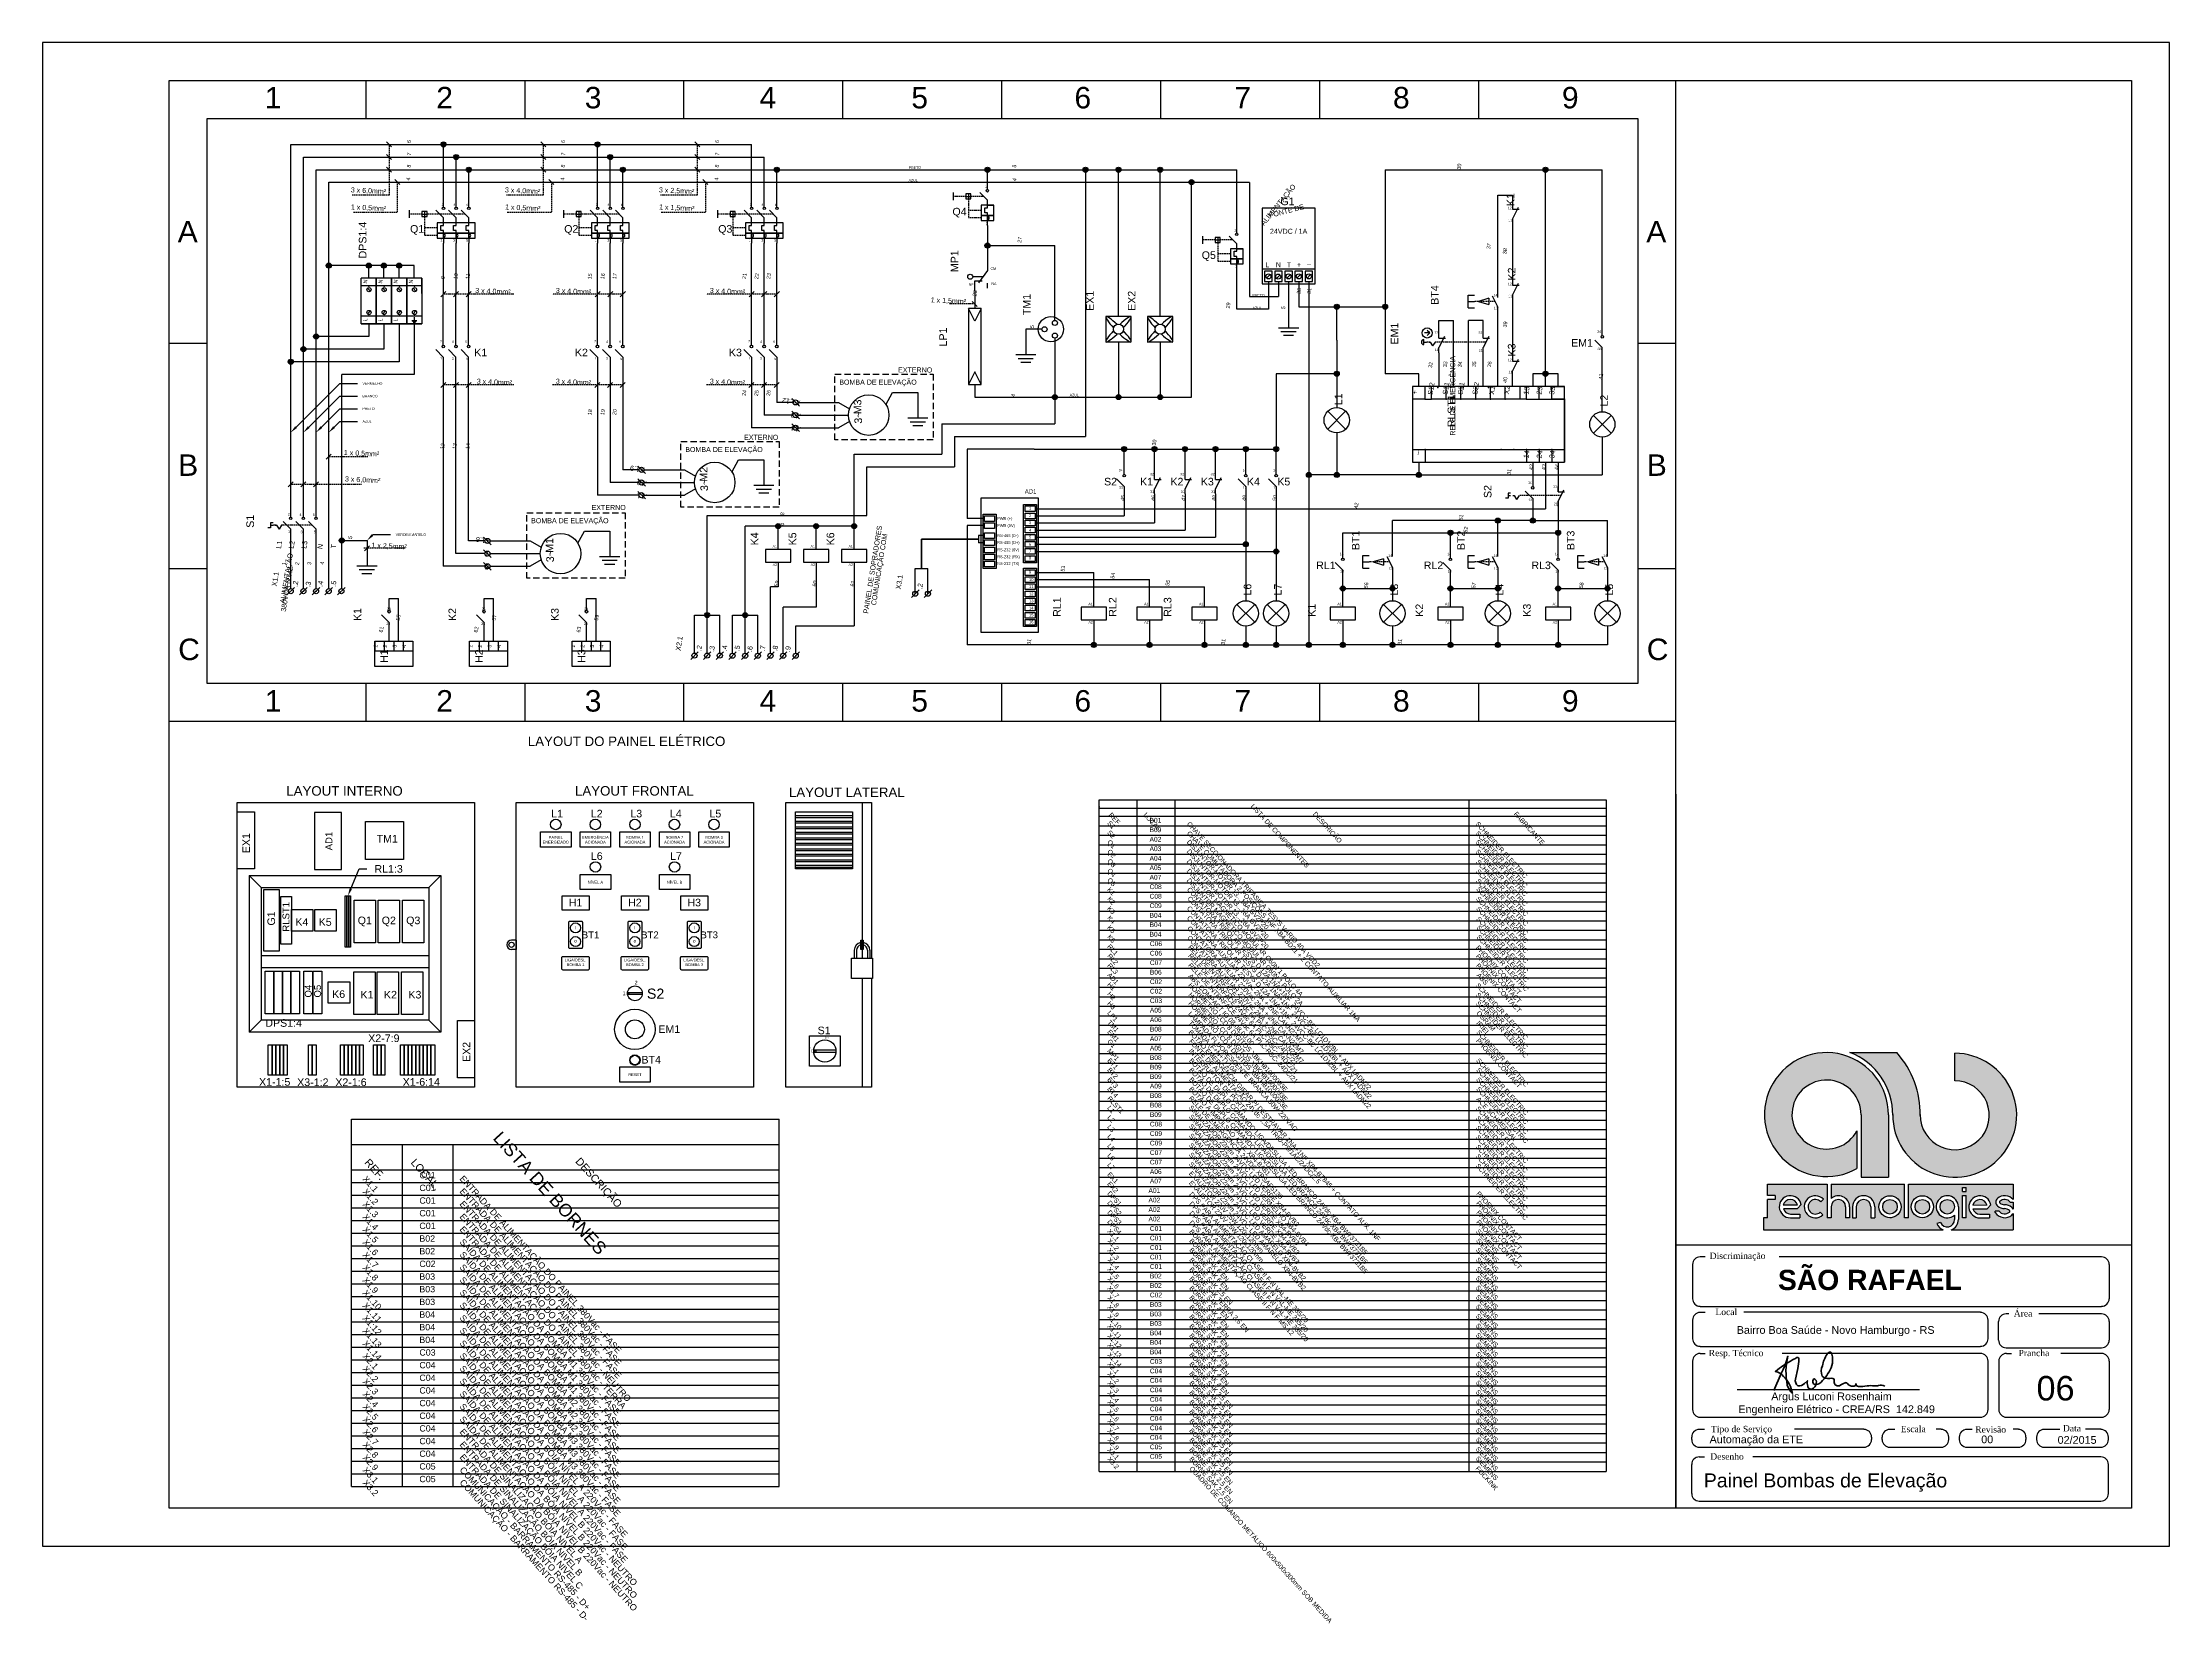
# Model space of a CAD drawing. Header units: millimetres. Extents: x 100 to 940, y 70 to 694.
import ezdxf
from ezdxf import colors
from ezdxf.entities.mleader import LeaderData, LeaderLine
from ezdxf.enums import TextEntityAlignment as Align
from ezdxf.math import Vec2, Vec3

# ---------------------------------------------------------------- set-up
doc = ezdxf.new("R2010")
doc.units = ezdxf.units.MM
doc.linetypes.add('DASHED', pattern=[0.75, 0.5, -0.25])
doc.layers.add('selo', color=7, linetype='Continuous')
doc.styles.add('Annotative', font='arial.ttf')
doc.styles.add('Notes', font='arial.ttf', dxfattribs={"height": 3})
doc.styles.get("Standard").update_dxf_attribs({"font": 'arial.ttf'})

msp = doc.modelspace()

# ---------------------------------------------------------------- hatches: boundary and pattern name
for points in [[(259.36, 653.7, 1), (257.36, 653.7, 1)], [(264.36, 648.7, 1), (262.36, 648.7, 1)], [(320.24, 653.7, 1), (318.24, 653.7, 1)], [(325.24, 648.7, 1), (323.24, 648.7, 1)], [(269.36, 643.7, 1), (267.36, 643.7, 1)], [(330.24, 643.7, 1), (328.24, 643.7, 1)], [(391.06, 643.7, 1), (389.06, 643.7, 1)], [(474.15, 643.7, 1), (472.15, 643.7, 1)], [(512.86, 643.7, 1), (510.86, 643.7, 1)], [(525.92, 643.7, 1), (523.92, 643.7, 1)], [(542.38, 643.7, 1), (540.38, 643.7, 1)], [(554.81, 638.8, 1), (552.81, 638.8, 1)], [(694.52, 643.7, 1), (692.52, 643.7, 1)], [(474.15, 613.75, 1), (472.15, 613.75, 1)], [(214.01, 605.83, 1), (212.01, 605.83, 1)], [(229.81, 605.83, 1), (227.81, 605.83, 1)], [(235.81, 605.83, 1), (233.81, 605.83, 1)], [(241.81, 605.83, 1), (239.81, 605.83, 1)], [(612.12, 589.57, 1), (610.12, 589.57, 1)], [(631.24, 589.57, 1), (629.24, 589.57, 1)], [(204.01, 572.83, 1), (202.01, 572.83, 1)], [(209.01, 577.83, 1), (207.01, 577.83, 1)], [(199.01, 567.84, 1), (197.01, 567.84, 1)], [(612.12, 563.11, 1), (610.12, 563.11, 1)], [(694.52, 563.13, 1), (692.52, 563.13, 1)], [(500.81, 553.88, 1), (498.81, 553.88, 1)], [(525.92, 553.88, 1), (523.92, 553.88, 1)], [(542.38, 553.88, 1), (540.38, 553.88, 1)], [(528.2, 533.39, 1), (526.2, 533.39, 1)], [(540.2, 533.39, 1), (538.2, 533.39, 1)], [(552.2, 533.39, 1), (550.2, 533.39, 1)], [(564.2, 533.39, 1), (562.2, 533.39, 1)], [(576.2, 533.39, 1), (574.2, 533.39, 1)], [(588.2, 533.39, 1), (586.2, 533.39, 1)], [(601.12, 523.13, 1), (599.12, 523.13, 1)], [(612.12, 523.13, 1), (610.12, 523.13, 1)], [(644.52, 523.13, 1), (642.52, 523.13, 1)], [(675.76, 505.09, 1), (673.76, 505.09, 1)], [(689.51, 505.09, 1), (687.51, 505.09, 1)], [(219.15, 497.24, 1), (217.15, 497.24, 1)], [(391.49, 502.93, 1), (389.49, 502.93, 1)], [(406.49, 502.93, 1), (404.49, 502.93, 1)], [(421.49, 502.93, 1), (419.49, 502.93, 1)], [(576.2, 495.74, 1), (574.2, 495.74, 1)], [(657.02, 500.33, 1), (655.02, 500.33, 1)], [(699.54, 500.33, 1), (697.54, 500.33, 1)], [(588.2, 492.92, 1), (586.2, 492.92, 1)], [(614.52, 478.28, 1), (612.52, 478.28, 1)], [(634.15, 478.28, 1), (632.15, 478.28, 1)], [(657.02, 478.28, 1), (655.02, 478.28, 1)], [(675.77, 478.28, 1), (673.77, 478.28, 1)], [(699.53, 478.28, 1), (697.53, 478.28, 1)], [(719.06, 478.28, 1), (717.06, 478.28, 1)], [(363.49, 467.79, 1), (361.49, 467.79, 1)], [(378.49, 467.75, 1), (376.49, 467.75, 1)], [(516.2, 455.98, 1), (514.2, 455.98, 1)], [(538.22, 455.98, 1), (536.22, 455.98, 1)], [(559.91, 455.98, 1), (557.91, 455.98, 1)], [(576.2, 455.98, 1), (574.2, 455.98, 1)], [(588.2, 455.98, 1), (586.2, 455.98, 1)], [(601.12, 455.98, 1), (599.12, 455.98, 1)], [(614.54, 455.98, 1), (612.54, 455.98, 1)], [(634.15, 455.98, 1), (632.15, 455.98, 1)], [(657.04, 455.98, 1), (655.04, 455.98, 1)], [(675.77, 455.98, 1), (673.77, 455.98, 1)], [(699.54, 455.98, 1), (697.54, 455.98, 1)]]:
    msp.add_hatch(color=256).paths.add_polyline_path(points)
at = {"layer": 'selo'}
h = msp.add_hatch(color=0, dxfattribs=at)
h.dxf.hatch_style = 1
h.paths.add_polyline_path([(832.33, 294.98), (813.8, 294.98, -0.314958), (830.72, 270.21, 2.411144), (855.21, 294.7), (855.21, 283.86, -2.45129), (841.58, 270.52, 0.182443)])
h.paths.add_polyline_path([(835.35, 243.04), (806.37, 243.04), (806.37, 237.41, -0.642986), (813.63, 234.09), (813.63, 229.71), (812.12, 229.71), (812.12, 234.09, 1), (806.37, 234.09), (806.37, 229.71), (804.86, 229.71), (804.86, 243.04), (781.24, 243.04), (781.24, 238.48), (784.26, 238.48), (784.26, 236.97), (781.23, 236.97), (781.23, 229.71), (779.69, 229.71), (779.69, 224.92), (850.67, 224.92, -0.214084), (848.15, 227.48), (849.6, 227.91, 0.821242), (855.14, 229.01), (855.14, 230.78, -4.60202), (856.65, 234.09), (856.65, 229.01, -0.309238), (853.85, 224.92), (878.25, 224.92), (878.25, 231.45, -0.100697), (877.78, 230.83, -0.45988), (871.2, 231.81), (871.2, 232.32), (872.69, 232.32, 0.427074), (876.81, 232, 0.410877), (876.82, 232.63, 0.186203), (874.92, 233.36, -0.181325), (872.05, 234.44, -0.458616), (872.04, 237.41, -0.41774), (878.25, 236.93), (878.25, 243.04), (836.89, 243.04), (836.89, 229.71), (835.35, 229.71)])
h.paths.add_polyline_path([(834.02, 234.09, -1), (825.25, 234.09, -1)], flags=16)
h.paths.add_polyline_path([(832.51, 234.09, -1), (826.76, 234.09, -1)], flags=0)
h.paths.add_polyline_path([(846.79, 234.09, -1), (838.03, 234.09, -1)], flags=16)
h.paths.add_polyline_path([(845.28, 234.09, -1), (839.54, 234.09, -1)], flags=0)
h.paths.add_polyline_path([(823.59, 234.09), (823.59, 229.71), (822.08, 229.71), (822.08, 234.09, 1), (816.33, 234.09), (816.33, 229.71), (814.82, 229.71), (814.82, 234.09, -1)], flags=16)
h.paths.add_polyline_path([(858.22, 241.69), (859.76, 241.69), (859.76, 240.17), (858.22, 240.17)], flags=16)
h.paths.add_polyline_path([(858.22, 238.48), (859.76, 238.48), (859.76, 229.67), (858.22, 229.67)], flags=16)
h.paths.add_polyline_path([(869.47, 234.88), (867.94, 233.3), (862.39, 233.3, 0.338023), (865.17, 231.18), (868.91, 231.18), (868.91, 229.67), (865.17, 229.67, -2.123663)], flags=16)
h.paths.add_polyline_path([(862.38, 234.78, -0.767778), (867.94, 234.81)], flags=0)
h.paths.add_polyline_path([(803.38, 237.05), (802.27, 236.02, 2.414214), (802.1, 231.96), (803.12, 230.85, -2.414214)], flags=16)
h.paths.add_polyline_path([(794.59, 234.92), (793.05, 233.34), (787.51, 233.34, 0.338023), (790.28, 231.22), (794.03, 231.22), (794.03, 229.71), (790.28, 229.71, -2.123663)], flags=16)
h.paths.add_polyline_path([(793.05, 234.85), (787.5, 234.82, -0.767778)], flags=0)
h.paths.add_polyline_path([(826.76, 234.09, 1), (832.51, 234.09, 1)], flags=0)
h.paths.add_polyline_path([(845.28, 234.09, 1), (839.54, 234.09, 1)], flags=0)
h.paths.add_polyline_path([(849.39, 234.09, 1), (855.14, 234.09, 1)], flags=17)
h.paths.add_polyline_path([(867.94, 234.81, 0.767778), (862.38, 234.78)], flags=0)
h.paths.add_polyline_path([(874.9, 234.87, -0.181325), (877.77, 233.8, -0.101013), (878.25, 233.18), (878.25, 235.92), (877.13, 235.92, 0.427074), (873.01, 236.24, 0.410877), (873, 235.61, 0.186203)], flags=17)
h.paths.add_polyline_path([(793.05, 234.85, 0.767778), (787.5, 234.82)], flags=0)
h = msp.add_hatch(color=0, dxfattribs=at)
h.dxf.hatch_style = 1
h.paths.add_polyline_path([(816.57, 249.21), (816.57, 264.06, -8.182778), (818.19, 270.43), (818.19, 245.77), (829, 245.77), (829, 270.37, 3.718524)])
h = msp.add_hatch(color=0, dxfattribs=at)
h.dxf.hatch_style = 1
h.paths.add_polyline_path([(787.5, 234.82), (793.05, 234.85, 0.767778)])
h.paths.add_polyline_path([(826.76, 234.09, 1), (832.51, 234.09, 1)])
h.paths.add_polyline_path([(839.54, 234.09, 1), (845.28, 234.09, 1)])
h.paths.add_polyline_path([(862.38, 234.78), (867.94, 234.81, 0.767778)])

# ---------------------------------------------------------------- linework, layer by layer
for p, q in [((227.78, 664), (227.78, 679)), ((290.56, 664), (290.56, 679)), ((353.33, 664), (353.33, 679)), ((416.11, 664), (416.11, 679)), ((478.89, 664), (478.89, 679)), ((541.67, 664), (541.67, 679)), ((604.44, 664), (604.44, 679)), ((667.22, 664), (667.22, 679)), ((745, 115), (745, 679)), ((198.01, 597.97), (198.01, 653.7)), ((198.01, 653.7), (380.06, 653.7)), ((203.01, 597.97), (203.01, 648.7)), ((203.01, 648.7), (385.06, 648.7)), ((235.85, 654.7), (237.85, 652.7)), ((235.85, 649.7), (237.85, 647.7)), ((258.36, 630.94), (258.36, 653.7)), ((263.36, 630.94), (263.36, 648.7)), ((296.73, 654.7), (298.73, 652.7)), ((296.73, 649.7), (298.73, 647.7)), ((319.24, 630.94), (319.24, 653.7)), ((324.24, 630.94), (324.24, 648.7)), ((357.55, 654.7), (359.55, 652.7)), ((357.55, 649.7), (359.55, 647.7)), ((380.06, 630.94), (380.06, 653.7)), ((385.06, 630.94), (385.06, 648.7)), ((208.01, 597.97), (208.01, 643.7)), ((208.01, 643.7), (473.15, 643.7)), ((213.01, 478.23), (213.01, 638.8)), ((213.01, 638.8), (456.59, 638.8)), ((235.85, 644.7), (237.85, 642.7)), ((239.07, 639.8), (241.07, 637.8)), ((268.36, 630.94), (268.36, 643.7)), ((296.73, 644.7), (298.73, 642.7)), ((299.95, 639.8), (301.95, 637.8)), ((329.24, 630.94), (329.24, 643.7)), ((357.55, 644.7), (359.55, 642.7)), ((360.77, 639.8), (362.77, 637.8)), ((390.06, 630.94), (390.06, 643.7)), ((456.59, 638.8), (576.62, 638.8)), ((472.42, 643.7), (571.62, 643.7)), ((473.15, 635.9), (473.15, 643.7)), ((498.81, 643.7), (524.92, 643.7)), ((511.86, 643.7), (511.86, 538.39)), ((524.92, 585.7), (524.92, 643.7)), ((541.38, 585.7), (541.38, 643.7)), ((553.81, 553.88), (553.81, 638.7)), ((571.62, 620.72), (571.62, 643.7)), ((576.62, 638.7), (576.62, 593.57)), ((630.24, 643.7), (688.52, 643.7)), ((630.24, 643.7), (630.24, 563.13)), ((688.52, 643.7), (693.52, 643.7)), ((693.52, 558.13), (693.52, 643.7)), ((693.52, 643.7), (716.02, 643.7)), ((716.02, 578.19), (716.02, 643.7)), ((258.36, 628.94), (258.36, 630.94)), ((263.36, 628.94), (263.36, 630.94)), ((268.36, 628.94), (268.36, 630.94)), ((319.24, 628.94), (319.24, 630.94)), ((324.24, 628.94), (324.24, 630.94)), ((329.24, 628.94), (329.24, 630.94)), ((380.06, 628.94), (380.06, 630.94)), ((385.06, 628.94), (385.06, 630.94)), ((390.06, 628.94), (390.06, 630.94)), ((459.65, 634.65), (459.65, 631.65)), ((464.65, 633.15), (466.65, 633.15)), ((465.65, 634.15), (465.65, 632.15)), ((473.15, 631.65), (470.15, 634.65)), ((473.15, 635.9), (473.15, 637.9)), ((473.15, 635.9), (473.15, 637.9)), ((473.15, 629.65), (473.15, 631.65)), ((674.77, 615.34), (674.77, 633.7)), ((674.77, 633.7), (680.6, 633.7)), ((680.6, 633.7), (680.6, 628.07)), ((244.86, 627.7), (244.86, 624.7)), ((249.86, 626.2), (251.86, 626.2)), ((250.86, 627.2), (250.86, 625.2)), ((258.36, 624.7), (255.36, 627.7)), ((257.36, 619.7), (257.36, 621.7)), ((257.36, 621.7), (258.36, 621.68)), ((258.36, 622.7), (258.36, 624.7)), ((258.36, 621.68), (258.36, 622.7)), ((263.36, 624.7), (260.36, 627.7)), ((262.36, 619.7), (262.36, 621.7)), ((262.36, 621.7), (263.36, 621.7)), ((263.36, 622.7), (263.36, 624.7)), ((263.36, 621.7), (263.36, 622.7)), ((268.36, 624.7), (265.36, 627.7)), ((267.36, 619.7), (267.36, 621.7)), ((267.36, 621.7), (268.36, 621.7)), ((268.36, 622.7), (268.36, 624.7)), ((268.36, 621.7), (268.36, 622.7)), ((305.74, 627.7), (305.74, 624.7)), ((310.74, 626.2), (312.74, 626.2)), ((311.74, 627.2), (311.74, 625.2)), ((319.24, 624.7), (316.24, 627.7)), ((318.24, 619.7), (318.24, 621.7)), ((318.24, 621.7), (319.24, 621.68)), ((319.24, 622.7), (319.24, 624.7)), ((319.24, 621.68), (319.24, 622.7)), ((324.24, 624.7), (321.24, 627.7)), ((323.24, 619.7), (323.24, 621.7)), ((323.24, 621.7), (324.24, 621.7)), ((324.24, 622.7), (324.24, 624.7)), ((324.24, 621.7), (324.24, 622.7)), ((329.24, 624.7), (326.24, 627.7)), ((328.24, 619.7), (328.24, 621.7)), ((328.24, 621.7), (329.24, 621.7)), ((329.24, 622.7), (329.24, 624.7)), ((329.24, 621.7), (329.24, 622.7)), ((366.56, 627.7), (366.56, 624.7)), ((371.56, 626.2), (373.56, 626.2)), ((372.56, 627.2), (372.56, 625.2)), ((380.06, 624.7), (377.06, 627.7)), ((379.06, 619.7), (379.06, 621.7)), ((379.06, 621.7), (380.06, 621.68)), ((380.06, 622.7), (380.06, 624.7)), ((380.06, 621.68), (380.06, 622.7)), ((385.06, 624.7), (382.06, 627.7)), ((384.06, 619.7), (384.06, 621.7)), ((384.06, 621.7), (385.06, 621.7)), ((385.06, 622.7), (385.06, 624.7)), ((385.06, 621.7), (385.06, 622.7)), ((390.06, 624.7), (387.06, 627.7)), ((389.06, 619.7), (389.06, 621.7)), ((389.06, 621.7), (390.06, 621.7)), ((390.06, 622.7), (390.06, 624.7)), ((390.06, 621.7), (390.06, 622.7)), ((472.15, 626.65), (472.15, 628.65)), ((472.15, 628.65), (473.15, 628.64)), ((473.15, 626.65), (472.15, 626.65)), ((473.15, 628.64), (473.15, 629.65)), ((473.15, 629.65), (475.65, 629.65)), ((473.15, 625.65), (473.15, 626.65)), ((473.15, 621.65), (473.15, 623.65)), ((473.15, 621.65), (473.15, 605.86)), ((682.8, 628.73), (680.6, 624.32)), ((680.6, 628.07), (683.18, 628.07)), ((680.6, 624.32), (680.6, 618.7)), ((680.6, 624.32), (680.6, 613.07)), ((258.36, 619.7), (257.36, 619.7)), ((258.27, 574.38), (258.36, 614.7)), ((258.36, 618.7), (258.36, 619.7)), ((258.36, 616.7), (258.36, 614.7)), ((263.36, 619.7), (262.36, 619.7)), ((263.27, 574.38), (263.36, 614.7)), ((263.36, 618.7), (263.36, 619.7)), ((263.36, 616.7), (263.36, 614.7)), ((268.36, 619.7), (267.36, 619.7)), ((268.27, 574.38), (268.36, 614.7)), ((268.36, 618.7), (268.36, 619.7)), ((268.36, 616.7), (268.36, 614.7)), ((319.24, 619.7), (318.24, 619.7)), ((319.15, 574.38), (319.24, 614.7)), ((319.24, 618.7), (319.24, 619.7)), ((319.24, 616.7), (319.24, 614.7)), ((324.24, 619.7), (323.24, 619.7)), ((324.15, 574.38), (324.24, 614.7)), ((324.24, 618.7), (324.24, 619.7)), ((324.24, 616.7), (324.24, 614.7)), ((329.24, 619.7), (328.24, 619.7)), ((329.15, 574.38), (329.24, 614.7)), ((329.24, 618.7), (329.24, 619.7)), ((329.24, 616.7), (329.24, 614.7)), ((380.06, 619.7), (379.06, 619.7)), ((379.97, 574.38), (380.06, 614.7)), ((380.06, 618.7), (380.06, 619.7)), ((380.06, 616.7), (380.06, 614.7)), ((385.06, 619.7), (384.06, 619.7)), ((384.97, 574.38), (385.06, 614.7)), ((385.06, 618.7), (385.06, 619.7)), ((385.06, 616.7), (385.06, 614.7)), ((390.06, 619.7), (389.06, 619.7)), ((389.97, 574.38), (390.06, 614.7)), ((390.06, 618.7), (390.06, 619.7)), ((390.06, 616.7), (390.06, 614.7)), ((473.15, 613.75), (499.81, 613.75)), ((499.81, 584.2), (499.81, 613.75)), ((558.12, 617.48), (558.12, 614.48)), ((563.12, 615.98), (565.12, 615.98)), ((564.12, 616.98), (564.12, 614.98)), ((571.62, 614.48), (568.62, 617.48)), ((571.62, 618.72), (571.62, 620.72)), ((571.62, 618.72), (571.62, 620.72)), ((571.62, 612.48), (571.62, 614.48)), ((674.77, 593.23), (674.77, 615.34)), ((246.81, 605.83), (213.01, 605.83)), ((228.81, 600.83), (228.81, 605.83)), ((234.81, 600.83), (234.81, 605.83)), ((240.81, 600.83), (240.81, 605.83)), ((246.81, 600.83), (246.81, 605.83)), ((473.15, 605.86), (473.15, 603.86)), ((570.62, 609.48), (570.62, 611.48)), ((570.62, 611.48), (571.62, 611.47)), ((571.62, 609.48), (570.62, 609.48)), ((571.62, 611.47), (571.62, 612.48)), ((571.62, 612.48), (574.12, 612.48)), ((571.62, 608.48), (571.62, 609.48)), ((571.62, 604.48), (571.62, 606.48)), ((680.6, 613.07), (680.6, 598.07)), ((198.01, 506.5), (198.01, 597.97)), ((203.01, 506.5), (203.01, 597.97)), ((208.01, 506.5), (208.01, 597.97)), ((225.81, 582.83), (225.81, 600.83)), ((231.81, 600.83), (225.81, 600.83)), ((231.81, 597.83), (225.81, 597.83)), ((229.49, 595.76), (228.34, 596.91)), ((231.81, 600.83), (231.81, 582.83)), ((231.81, 594.83), (231.81, 600.83)), ((231.81, 582.83), (231.81, 600.83)), ((237.81, 600.83), (231.81, 600.83)), ((237.81, 597.83), (231.81, 597.83)), ((235.49, 595.76), (234.34, 596.91)), ((237.81, 600.83), (237.81, 582.83)), ((237.81, 594.83), (237.81, 600.83)), ((237.81, 582.83), (237.81, 600.83)), ((243.81, 600.83), (237.81, 600.83)), ((243.81, 597.83), (237.81, 597.83)), ((241.49, 595.76), (240.34, 596.91)), ((243.81, 600.83), (243.81, 582.83)), ((243.81, 594.83), (243.81, 600.83)), ((243.81, 582.83), (243.81, 600.83)), ((249.81, 600.83), (243.81, 600.83)), ((249.81, 597.83), (243.81, 597.83)), ((247.49, 595.76), (246.34, 596.91)), ((249.81, 600.83), (249.81, 582.83)), ((249.81, 594.83), (249.81, 600.83)), ((471.37, 601.45), (467.37, 601.45)), ((468.15, 595.86), (468.15, 599.86)), ((468.15, 599.86), (471.15, 599.86)), ((473.15, 603.86), (469.59, 599.04)), ((473.15, 596.86), (473.15, 598.86)), ((571.62, 588.57), (571.62, 604.48)), ((581.62, 604.57), (602.62, 604.57)), ((583.41, 600.87), (584.82, 602.28)), ((584.12, 599.57), (584.12, 588.57)), ((585.62, 599.57), (585.62, 600.57)), ((587.31, 600.76), (588.72, 602.18)), ((588.12, 599.57), (588.12, 593.57)), ((591.41, 600.87), (592.82, 602.28)), ((592.12, 599.57), (592.12, 581.29)), ((595.41, 600.87), (596.82, 602.28)), ((596.12, 599.57), (596.12, 589.57)), ((599.41, 600.87), (600.83, 602.28)), ((600.12, 599.57), (600.12, 523.13)), ((682.8, 598.73), (680.6, 594.32)), ((680.6, 598.07), (683.18, 598.07)), ((259.31, 595.54), (257.31, 593.54)), ((264.31, 595.54), (262.31, 593.54)), ((269.31, 595.54), (267.31, 593.54)), ((320.19, 595.54), (318.19, 593.54)), ((325.19, 595.54), (323.19, 593.54)), ((330.19, 595.54), (328.19, 593.54)), ((381.01, 595.54), (379.01, 593.54)), ((386.01, 595.54), (384.01, 593.54)), ((391.01, 595.54), (389.01, 593.54)), ((468.15, 583.85), (465.65, 588.85)), ((467.15, 591.68), (469.15, 589.68)), ((468.15, 595.86), (468.15, 588.85)), ((470.65, 588.85), (468.15, 583.85)), ((584.12, 588.57), (571.62, 588.57)), ((576.62, 593.57), (588.12, 593.57)), ((596.12, 589.57), (611.12, 589.57)), ((611.12, 576.43), (611.12, 589.57)), ((611.12, 589.57), (630.24, 589.57)), ((663.05, 589.19), (663.05, 594.19)), ((663.05, 594.19), (665.55, 594.19)), ((663.05, 591.69), (665.55, 591.69)), ((663.05, 589.19), (665.55, 589.19)), ((671.17, 592.94), (667.17, 591.69)), ((667.17, 591.69), (671.17, 590.44)), ((671.17, 592.94), (671.17, 590.44)), ((672.56, 593.89), (674.77, 589.48)), ((674.77, 558.13), (674.77, 589.48)), ((680.6, 594.32), (680.6, 568.07)), ((231.81, 585.83), (225.81, 585.83)), ((225.81, 582.83), (231.81, 582.83)), ((231.81, 582.83), (225.81, 582.83)), ((229.49, 587.91), (228.34, 586.76)), ((228.81, 582.83), (228.81, 577.83)), ((237.81, 585.83), (231.81, 585.83)), ((231.81, 582.83), (237.81, 582.83)), ((237.81, 582.83), (231.81, 582.83)), ((235.49, 587.91), (234.34, 586.76)), ((234.81, 582.83), (234.81, 572.83)), ((243.81, 585.83), (237.81, 585.83)), ((237.81, 582.83), (243.81, 582.83)), ((243.81, 582.83), (237.81, 582.83)), ((241.49, 587.91), (240.34, 586.76)), ((240.81, 582.83), (240.81, 567.83)), ((249.81, 585.83), (243.81, 585.83)), ((243.81, 582.83), (249.81, 582.83)), ((249.81, 582.83), (243.81, 582.83)), ((245.82, 584.21), (247.82, 584.21)), ((246.05, 583.84), (247.55, 583.84)), ((246.31, 583.46), (247.31, 583.46)), ((247.49, 587.91), (246.34, 586.76)), ((246.81, 582.83), (246.81, 562.83)), ((246.82, 585.46), (246.82, 584.21)), ((494.72, 580.68), (488.35, 580.68)), ((488.35, 580.68), (488.35, 570.68)), ((588.12, 581.29), (596.12, 581.29)), ((589.07, 579.79), (595.07, 579.79)), ((647.85, 579.22), (646.85, 580.22)), ((651.43, 579.19), (651.43, 584.19)), ((651.43, 584.19), (657.27, 584.19)), ((657.27, 558.13), (657.27, 584.19)), ((663.1, 558.13), (663.1, 584.19)), ((668.93, 584.19), (663.1, 584.19)), ((668.93, 579.19), (668.93, 584.19)), ((165, 575), (150, 575)), ((234.81, 572.83), (203.01, 572.83)), ((228.81, 577.83), (208.01, 577.83)), ((258.27, 569.63), (255.27, 572.63)), ((263.27, 569.63), (260.27, 572.63)), ((268.27, 569.63), (265.27, 572.63)), ((319.15, 569.63), (316.15, 572.63)), ((324.15, 569.63), (321.15, 572.63)), ((329.15, 569.63), (326.15, 572.63)), ((379.97, 569.63), (376.97, 572.63)), ((384.97, 569.63), (381.97, 572.63)), ((389.97, 569.63), (386.97, 572.63)), ((499.81, 577.2), (499.81, 553.88)), ((524.92, 575.7), (524.92, 553.88)), ((541.38, 575.7), (541.38, 553.88)), ((590.08, 578.29), (594.08, 578.29)), ((611.12, 576.43), (611.12, 549.78)), ((645.56, 574.64), (645.56, 576.64)), ((645.56, 575.64), (646.56, 575.64)), ((647.85, 579.22), (645.85, 579.22)), ((647.85, 579.22), (646.85, 578.22)), ((647.46, 575.64), (647.96, 575.64)), ((647.96, 575.64), (648.96, 574.14)), ((649.96, 575.64), (648.96, 574.14)), ((650.46, 575.64), (649.96, 575.64)), ((651.43, 577.19), (651.43, 579.19)), ((651.43, 577.19), (651.43, 579.19)), ((653.64, 577.84), (651.43, 573.44)), ((651.43, 577.19), (654.02, 577.19)), ((651.43, 571.44), (651.43, 573.44)), ((651.43, 571.44), (651.43, 558.13)), ((668.93, 577.19), (668.93, 579.19)), ((671.14, 577.84), (668.93, 573.44)), ((668.93, 577.19), (671.52, 577.19)), ((668.93, 571.44), (668.93, 573.44)), ((668.93, 558.13), (668.93, 573.44)), ((716.02, 573.44), (713.02, 576.44)), ((716.02, 548.13), (716.02, 573.44)), ((745, 575), (730, 575)), ((240.81, 567.83), (198.01, 567.84)), ((246.81, 562.83), (218.15, 562.83)), ((258.27, 569.63), (258.27, 487.06)), ((263.27, 492.06), (263.27, 569.63)), ((268.27, 497.06), (268.27, 569.63)), ((319.15, 569.63), (319.15, 515.17)), ((324.15, 569.63), (324.15, 520.17)), ((329.15, 569.63), (329.15, 525.17)), ((379.97, 569.63), (379.97, 541.78)), ((384.97, 569.63), (384.97, 546.78)), ((389.97, 569.63), (389.97, 551.78)), ((468.15, 563.85), (465.65, 558.85)), ((470.65, 558.85), (468.15, 563.85)), ((484.35, 570.68), (492.35, 570.68)), ((485.3, 569.18), (491.3, 569.18)), ((486.31, 567.68), (490.31, 567.68)), ((611.12, 563.11), (587.2, 563.11)), ((587.2, 563.11), (587.2, 533.39)), ((643.52, 563.13), (630.24, 563.13)), ((643.52, 558.13), (643.52, 563.13)), ((682.8, 568.73), (680.6, 564.32)), ((680.6, 568.07), (683.18, 568.07)), ((680.6, 558.13), (680.6, 564.32)), ((698.52, 563.13), (688.52, 563.13)), ((688.52, 563.13), (688.52, 558.13)), ((698.52, 558.13), (698.52, 563.13)), ((259.27, 559.69), (257.27, 557.69)), ((264.27, 559.69), (262.27, 557.69)), ((269.27, 559.69), (267.27, 557.69)), ((320.15, 559.69), (318.15, 557.69)), ((325.15, 559.69), (323.15, 557.69)), ((330.15, 559.69), (328.15, 557.69)), ((380.97, 559.69), (378.97, 557.69)), ((385.97, 559.69), (383.97, 557.69)), ((390.97, 559.69), (388.97, 557.69)), ((433.11, 550.87), (435.7, 555.68)), ((435.7, 555.68), (445.7, 555.68)), ((445.7, 555.68), (445.7, 545.68)), ((468.15, 558.85), (468.15, 553.88)), ((646.02, 558.13), (641.02, 558.13)), ((646.02, 553.13), (646.02, 558.13)), ((648.52, 553.13), (648.52, 558.13)), ((654.35, 553.13), (654.35, 558.13)), ((660.18, 553.13), (660.18, 558.13)), ((666.02, 553.13), (666.02, 558.13)), ((671.85, 553.13), (671.85, 558.13)), ((677.68, 553.13), (677.68, 558.13)), ((683.52, 553.13), (683.52, 558.13)), ((686.02, 553.13), (686.02, 558.13)), ((691.02, 553.13), (691.02, 558.13)), ((696.02, 553.13), (696.02, 558.13)), ((696.02, 558.13), (701.02, 558.13)), ((701.02, 553.13), (701.02, 558.13)), ((396.41, 546.78), (384.97, 546.78)), ((396.41, 551.78), (389.97, 551.78)), ((398.91, 550.28), (395.91, 553.28)), ((398.91, 545.28), (395.91, 548.28)), ((398.41, 551.78), (414.34, 551.78)), ((398.41, 546.78), (418.27, 546.78)), ((414.34, 551.78), (418.67, 549.28)), ((468.15, 553.88), (499.81, 553.88)), ((499.81, 553.88), (553.81, 553.88)), ((499.81, 553.88), (499.81, 543.39)), ((614.65, 548.32), (607.58, 541.24)), ((607.58, 548.32), (614.65, 541.24)), ((646.02, 553.13), (641.02, 553.13)), ((646.02, 553.13), (648.52, 553.13)), ((648.52, 553.13), (648.52, 553.13)), ((683.52, 553.13), (648.52, 553.13)), ((686.02, 553.13), (683.52, 553.13)), ((683.52, 553.13), (683.52, 553.13)), ((686.02, 553.13), (701.02, 553.13)), ((701.02, 553.13), (696.02, 553.13)), ((701.02, 553.13), (701.02, 533.13)), ((719.55, 546.66), (712.48, 539.59)), ((712.48, 546.66), (719.55, 539.59)), ((396.41, 541.78), (379.97, 541.78)), ((398.91, 540.28), (395.91, 543.28)), ((398.41, 541.78), (414.34, 541.78)), ((418.67, 544.28), (414.34, 541.78)), ((441.7, 545.68), (449.7, 545.68)), ((442.65, 544.18), (448.65, 544.18)), ((443.66, 542.68), (447.66, 542.68)), ((455.11, 543.39), (455.11, 531.35)), ((455.11, 543.39), (499.81, 543.39)), ((460.11, 538.39), (460.11, 526.35)), ((460.11, 538.39), (511.86, 538.39)), ((611.12, 539.78), (611.12, 523.13)), ((716.02, 538.13), (716.02, 523.13)), ((214.01, 531.35), (212.01, 529.35)), ((420.49, 531.35), (455.11, 531.35)), ((420.49, 502.93), (420.49, 531.35)), ((491.62, 533.39), (465.11, 533.39)), ((465.11, 533.39), (465.11, 505.93)), ((491.62, 533.39), (587.2, 533.39)), ((527.2, 523.39), (527.2, 533.39)), ((539.2, 523.39), (539.2, 533.39)), ((551.2, 523.39), (551.2, 533.39)), ((563.2, 523.39), (563.2, 533.39)), ((575.2, 523.39), (575.2, 533.39)), ((587.2, 523.39), (587.2, 533.39)), ((641.02, 533.13), (701.02, 533.13)), ((646.02, 533.13), (646.02, 528.13)), ((686.02, 533.13), (686.02, 528.13)), ((691.02, 533.13), (691.02, 528.13)), ((696.02, 533.13), (696.02, 528.13)), ((701.02, 533.13), (701.02, 528.13)), ((335.59, 525.17), (329.15, 525.17)), ((338.09, 523.67), (335.09, 526.67)), ((338.09, 518.67), (335.09, 521.67)), ((337.59, 525.17), (353.52, 525.17)), ((353.52, 525.17), (357.85, 522.67)), ((372.29, 524.26), (374.88, 529.07)), ((374.88, 529.07), (384.88, 529.07)), ((384.88, 529.07), (384.88, 519.07)), ((425.49, 526.35), (460.11, 526.35)), ((425.49, 507.13), (425.49, 526.35)), ((527.2, 518.64), (524.2, 521.64)), ((539.2, 521.39), (539.2, 523.39)), ((541.41, 522.04), (539.2, 517.64)), ((539.2, 521.39), (541.79, 521.39)), ((551.2, 521.39), (551.2, 523.39)), ((553.41, 522.04), (551.2, 517.64)), ((551.2, 521.39), (553.79, 521.39)), ((563.2, 521.39), (563.2, 523.39)), ((565.41, 522.04), (563.2, 517.64)), ((563.2, 521.39), (565.79, 521.39)), ((575.2, 518.64), (572.2, 521.64)), ((587.2, 518.64), (584.2, 521.64)), ((625.24, 523.13), (600.12, 523.13)), ((600.12, 523.13), (600.12, 513.54)), ((643.52, 523.13), (625.24, 523.13)), ((641.02, 528.13), (646.02, 528.13)), ((643.52, 528.13), (643.52, 523.13)), ((643.52, 523.13), (716.02, 523.13)), ((686.02, 528.13), (691.02, 528.13)), ((688.52, 528.13), (688.52, 518.54)), ((691.02, 528.13), (696.02, 528.13)), ((693.52, 528.13), (693.52, 509.8)), ((698.54, 528.13), (698.54, 516.54)), ((199.01, 520.42), (197.01, 518.42)), ((204.01, 520.42), (202.01, 518.42)), ((209.01, 520.42), (207.01, 518.42)), ((335.59, 515.17), (319.15, 515.17)), ((335.59, 520.17), (324.15, 520.17)), ((338.09, 513.67), (335.09, 516.67)), ((337.59, 520.17), (357.45, 520.17)), ((337.59, 515.17), (353.52, 515.17)), ((357.85, 517.67), (353.52, 515.17)), ((380.88, 519.07), (388.88, 519.07)), ((381.83, 517.57), (387.83, 517.57)), ((382.84, 516.07), (386.84, 516.07)), ((527.2, 518.64), (527.2, 506.99)), ((539.2, 515.64), (539.2, 517.64)), ((539.2, 515.64), (539.2, 504.17)), ((551.2, 515.64), (551.2, 517.64)), ((551.2, 515.64), (551.2, 501.36)), ((563.2, 515.64), (563.2, 517.64)), ((563.2, 515.64), (563.2, 498.55)), ((575.2, 518.64), (575.2, 473.48)), ((587.2, 518.64), (587.2, 473.48)), ((600.12, 513.54), (600.12, 455.98)), ((678.77, 513.99), (677.77, 513.99)), ((679.77, 515.99), (678.77, 515.99)), ((678.77, 515.99), (678.77, 513.99)), ((678.77, 514.99), (679.77, 514.99)), ((680.67, 514.99), (681.17, 514.99)), ((681.17, 514.99), (682.17, 513.49)), ((683.17, 514.99), (682.17, 513.49)), ((688.52, 513.79), (685.52, 516.79)), ((688.52, 513.79), (688.52, 505.09)), ((698.54, 516.54), (698.54, 518.54)), ((700.74, 517.19), (698.54, 512.79)), ((698.54, 516.54), (701.12, 516.54)), ((698.54, 510.79), (698.54, 512.79)), ((698.54, 512.79), (698.54, 500.33)), ((191.04, 504.25), (190.04, 504.25)), ((190.04, 504.25), (190.04, 502.25)), ((198.01, 501.75), (195.01, 504.75)), ((198.01, 506.5), (198.01, 509.74)), ((203.01, 501.75), (200.01, 504.75)), ((203.01, 506.5), (203.01, 509.99)), ((208.01, 501.75), (205.01, 504.75)), ((208.01, 506.5), (208.01, 509.99)), ((362.49, 507.13), (425.49, 507.13)), ((362.49, 452.79), (362.49, 507.13)), ((472.08, 505.93), (465.11, 505.93)), ((491.98, 509.8), (493.23, 509.8)), ((491.98, 506.99), (527.2, 506.99)), ((491.98, 504.17), (539.2, 504.17)), ((493.23, 509.8), (693.52, 509.8)), ((688.52, 505.09), (633.15, 505.09)), ((633.15, 490.99), (633.15, 505.09)), ((674.77, 490.99), (674.77, 505.09)), ((688.52, 505.09), (718.06, 505.09)), ((718.06, 490.99), (718.06, 505.09)), ((190.04, 502.25), (189.04, 502.25)), ((190.04, 503.25), (191.04, 503.25)), ((191.93, 503.25), (192.43, 503.25)), ((192.43, 503.25), (193.43, 501.75)), ((194.43, 503.25), (193.43, 501.75)), ((194.93, 503.25), (194.43, 503.25)), ((198.01, 478.23), (198.01, 501.75)), ((198.01, 499.75), (198.01, 501.75)), ((203.01, 478.23), (203.01, 501.75)), ((203.01, 499.75), (203.01, 501.75)), ((208.01, 478.23), (208.01, 501.75)), ((208.01, 499.75), (208.01, 501.75)), ((218.15, 478.24), (218.15, 497.24)), ((218.15, 497.24), (228.15, 497.24)), ((228.15, 497.24), (228.15, 487.24)), ((274.71, 497.06), (268.27, 497.06)), ((277.21, 495.56), (274.21, 498.56)), ((276.71, 497.06), (292.64, 497.06)), ((292.64, 497.06), (296.97, 494.56)), ((311.41, 496.15), (314, 500.96)), ((314, 500.96), (324, 500.96)), ((324, 500.96), (324, 490.96)), ((377.49, 452.75), (377.49, 502.93)), ((420.49, 502.93), (377.49, 502.93)), ((390.49, 493.75), (390.49, 502.93)), ((405.49, 493.75), (405.49, 502.93)), ((420.49, 493.75), (420.49, 502.93)), ((472.08, 503.12), (465.11, 503.12)), ((465.11, 503.12), (465.11, 455.98)), ((472.08, 499.18), (469.58, 499.18)), ((469.58, 499.18), (469.58, 496.37)), ((472.08, 496.37), (469.58, 496.37)), ((491.98, 501.36), (551.2, 501.36)), ((491.98, 498.55), (563.2, 498.55)), ((491.98, 495.74), (575.2, 495.74)), ((613.54, 490.33), (613.54, 500.33)), ((613.54, 500.33), (698.54, 500.33)), ((656.02, 490.33), (656.02, 500.33)), ((698.54, 490.33), (698.54, 500.33)), ((224.15, 487.24), (232.15, 487.24)), ((229.15, 495.19), (227.15, 493.19)), ((274.71, 492.06), (263.27, 492.06)), ((277.21, 490.56), (274.21, 493.56)), ((277.21, 485.56), (274.21, 488.56)), ((276.71, 492.06), (296.57, 492.06)), ((296.97, 489.56), (292.64, 487.06)), ((320, 490.96), (328, 490.96)), ((320.96, 489.46), (326.96, 489.46)), ((321.96, 487.96), (325.96, 487.96)), ((390.49, 488.75), (390.49, 479)), ((405.49, 488.75), (405.49, 470.91)), ((420.49, 488.75), (420.49, 463.54)), ((491.98, 492.92), (587.2, 492.92)), ((613.54, 485.58), (610.54, 488.58)), ((621.44, 486.28), (621.44, 491.28)), ((621.44, 491.28), (623.94, 491.28)), ((621.44, 488.78), (623.94, 488.78)), ((629.55, 490.03), (625.55, 488.78)), ((625.55, 488.78), (629.55, 487.53)), ((629.55, 490.03), (629.55, 487.53)), ((630.95, 490.99), (633.15, 486.58)), ((656.02, 485.58), (653.02, 488.58)), ((663.05, 486.28), (663.05, 491.28)), ((663.05, 491.28), (665.55, 491.28)), ((663.05, 488.78), (665.55, 488.78)), ((671.17, 490.03), (667.17, 488.78)), ((667.17, 488.78), (671.17, 487.53)), ((671.17, 490.03), (671.17, 487.53)), ((672.56, 490.99), (674.77, 486.58)), ((698.54, 485.58), (695.54, 488.58)), ((706.35, 486.28), (706.35, 491.28)), ((706.35, 491.28), (708.85, 491.28)), ((706.35, 488.78), (708.85, 488.78)), ((714.46, 490.03), (710.46, 488.78)), ((710.46, 488.78), (714.46, 487.53)), ((714.46, 490.03), (714.46, 487.53)), ((715.86, 490.99), (718.06, 486.58)), ((165, 486), (150, 486)), ((225.1, 485.74), (231.1, 485.74)), ((226.11, 484.24), (230.11, 484.24)), ((274.71, 487.06), (258.27, 487.06)), ((276.71, 487.06), (292.64, 487.06)), ((387.49, 452.72), (387.49, 479)), ((390.49, 479), (387.49, 479)), ((444.66, 476.21), (444.66, 486.21)), ((444.66, 486.21), (449.66, 486.21)), ((449.66, 476.21), (449.66, 486.21)), ((491.98, 484.6), (515.2, 484.6)), ((491.98, 481.79), (537.22, 481.79)), ((491.98, 478.98), (558.91, 478.98)), ((515.2, 470.98), (515.2, 484.6)), ((537.22, 470.98), (537.22, 481.79)), ((558.91, 470.98), (558.91, 478.98)), ((613.54, 470.98), (613.54, 485.58)), ((621.44, 486.28), (623.94, 486.28)), ((633.15, 486.58), (633.15, 473.48)), ((656.02, 470.98), (656.02, 485.58)), ((663.05, 486.28), (665.55, 486.28)), ((674.77, 486.58), (674.77, 473.48)), ((698.54, 470.98), (698.54, 485.58)), ((706.35, 486.28), (708.85, 486.28)), ((718.06, 486.58), (718.06, 473.48)), ((745, 486), (730, 486)), ((196.51, 475.73), (199.51, 478.73)), ((201.51, 475.73), (204.51, 478.73)), ((206.51, 475.73), (209.51, 478.73)), ((211.51, 475.73), (214.51, 478.73)), ((216.51, 475.73), (219.51, 478.73)), ((236.87, 474.31), (240.62, 474.31)), ((236.87, 469.61), (236.87, 474.31)), ((240.62, 457.47), (240.62, 474.31)), ((274.37, 469.61), (274.37, 474.31)), ((274.37, 474.31), (278.12, 474.31)), ((278.12, 457.47), (278.12, 474.31)), ((314.85, 469.61), (314.85, 474.31)), ((314.85, 474.31), (318.6, 474.31)), ((318.6, 457.47), (318.6, 474.31)), ((392.49, 452.72), (392.49, 470.91)), ((405.49, 470.91), (392.49, 470.91)), ((443.16, 474.71), (446.16, 477.71)), ((448.16, 474.71), (451.16, 477.71)), ((578.74, 472.01), (571.67, 464.94)), ((571.67, 472.01), (578.74, 464.94)), ((590.74, 472.01), (583.67, 464.94)), ((583.67, 472.01), (590.74, 464.94)), ((613.54, 478.28), (633.15, 478.28)), ((636.69, 472.01), (629.62, 464.94)), ((629.62, 472.01), (636.69, 464.94)), ((656.02, 478.28), (674.77, 478.28)), ((678.3, 472.01), (671.23, 464.94)), ((671.23, 472.01), (678.3, 464.94)), ((698.54, 478.28), (718.06, 478.28)), ((721.6, 472.01), (714.53, 464.94)), ((714.53, 472.01), (721.6, 464.94)), ((236.87, 464.86), (233.87, 467.86)), ((236.87, 457.47), (236.87, 464.86)), ((274.37, 464.86), (271.37, 467.86)), ((274.37, 457.47), (274.37, 464.86)), ((314.85, 464.86), (311.85, 467.86)), ((314.85, 457.47), (314.85, 464.86)), ((357.49, 452.79), (357.49, 467.79)), ((357.49, 467.79), (367.49, 467.79)), ((367.49, 452.79), (367.49, 467.79)), ((372.49, 452.75), (372.49, 467.75)), ((372.49, 467.75), (382.49, 467.75)), ((382.49, 452.75), (382.49, 467.75)), ((397.49, 452.72), (397.49, 463.54)), ((397.49, 463.54), (420.49, 463.54)), ((515.2, 465.98), (515.2, 455.98)), ((537.22, 465.98), (537.22, 455.98)), ((558.91, 465.98), (558.91, 455.98)), ((575.2, 463.48), (575.2, 455.98)), ((587.2, 463.48), (587.2, 455.98)), ((613.54, 465.98), (613.54, 455.98)), ((633.15, 463.48), (633.15, 455.98)), ((656.04, 465.98), (656.04, 455.98)), ((674.77, 463.48), (674.77, 455.98)), ((698.54, 465.98), (698.54, 455.98)), ((718.06, 463.48), (718.06, 455.98)), ((231.18, 457.47), (231.18, 453.72)), ((231.18, 453.72), (246.18, 453.72)), ((234.93, 457.47), (234.93, 453.72)), ((238.68, 457.47), (238.68, 453.72)), ((242.43, 457.47), (242.43, 453.72)), ((246.18, 457.47), (246.18, 453.72)), ((268.68, 453.72), (283.68, 453.72)), ((272.43, 457.47), (272.43, 453.72)), ((276.18, 457.47), (276.18, 453.72)), ((279.93, 457.47), (279.93, 453.72)), ((309.16, 453.72), (324.16, 453.72)), ((312.91, 457.47), (312.91, 453.72)), ((316.66, 457.47), (316.66, 453.72)), ((320.41, 457.47), (320.41, 453.72)), ((515.2, 455.98), (465.11, 455.98)), ((515.2, 455.98), (600.12, 455.98)), ((718.06, 455.98), (600.12, 455.98)), ((355.99, 450.29), (358.99, 453.29)), ((360.99, 450.29), (363.99, 453.29)), ((365.99, 450.29), (368.99, 453.29)), ((370.99, 450.25), (373.99, 453.25)), ((375.99, 450.25), (378.99, 453.25)), ((380.99, 450.25), (383.99, 453.25)), ((385.99, 450.22), (388.99, 453.22)), ((390.99, 450.22), (393.99, 453.22)), ((395.99, 450.22), (398.99, 453.22)), ((227.78, 425.74), (227.78, 440.74)), ((290.56, 425.74), (290.56, 440.74)), ((353.33, 425.74), (353.33, 440.74)), ((416.11, 425.74), (416.11, 440.74)), ((478.89, 440.74), (416.11, 440.74)), ((478.89, 425.74), (478.89, 440.74)), ((541.67, 425.74), (541.67, 440.74)), ((604.44, 425.74), (604.44, 440.74)), ((667.22, 425.74), (667.22, 440.74)), ((165, 425.74), (150, 425.74)), ((730, 425.74), (165, 425.74)), ((745, 425.74), (730, 425.74)), ((745, 397), (745, 115)), ((419.9, 388.56), (397.37, 388.56)), ((397.37, 387.89), (419.9, 387.89)), ((423.65, 393.82), (423.65, 332.3)), ((517.24, 129.57), (517.24, 394.8)), ((517.24, 394.8), (717.49, 394.8)), ((517.24, 391.53), (717.49, 391.53)), ((517.24, 388.32), (717.49, 388.32)), ((532.24, 394.8), (532.24, 129.57)), ((547.24, 394.8), (547.24, 129.57)), ((663.25, 394.8), (663.25, 129.57)), ((717.49, 394.8), (717.49, 129.57)), ((397.37, 386.38), (419.9, 386.38)), ((397.37, 385.71), (419.9, 385.71)), ((397.37, 384.21), (419.9, 384.21)), ((397.37, 383.53), (419.9, 383.53)), ((397.37, 382.03), (419.9, 382.03)), ((397.37, 381.35), (419.9, 381.35)), ((397.37, 379.85), (419.9, 379.85)), ((397.37, 379.17), (419.9, 379.17)), ((517.24, 384.57), (717.49, 384.57)), ((517.24, 380.82), (717.49, 380.82)), ((397.37, 377.67), (419.9, 377.67)), ((397.37, 377), (419.9, 377)), ((397.37, 375.5), (419.9, 375.5)), ((397.37, 374.82), (419.9, 374.82)), ((397.37, 373.32), (419.9, 373.32)), ((397.37, 372.64), (419.9, 372.64)), ((397.37, 371.14), (419.9, 371.14)), ((397.37, 370.46), (419.9, 370.46)), ((517.24, 377.07), (717.49, 377.07)), ((517.24, 373.32), (717.49, 373.32)), ((181.59, 364.94), (257.24, 364.94)), ((181.59, 364.94), (181.59, 303.1)), ((181.59, 364.94), (186.29, 360.25)), ((257.24, 364.94), (252.54, 360.25)), ((257.24, 364.94), (257.24, 303.1)), ((397.37, 368.96), (419.9, 368.96)), ((397.37, 368.29), (419.9, 368.29)), ((517.24, 369.57), (717.49, 369.57)), ((517.24, 365.82), (717.49, 365.82)), ((517.24, 362.07), (717.49, 362.07)), ((186.29, 360.25), (186.29, 307.79)), ((186.29, 360.25), (252.54, 360.25)), ((252.54, 360.25), (252.54, 307.79)), ((517.24, 358.32), (717.49, 358.32)), ((517.24, 354.57), (717.49, 354.57)), ((517.24, 350.82), (717.49, 350.82)), ((517.24, 347.07), (717.49, 347.07)), ((287.08, 339.41), (285.23, 339.41)), ((287.08, 339.41), (287.08, 335.72)), ((517.24, 343.32), (717.49, 343.32)), ((517.24, 339.57), (717.49, 339.57)), ((186.29, 333.31), (252.54, 333.31)), ((186.29, 328.62), (252.54, 328.62)), ((287.08, 335.72), (285.23, 335.72)), ((517.24, 335.82), (717.49, 335.82)), ((517.24, 332.07), (717.49, 332.07)), ((517.24, 328.32), (717.49, 328.32)), ((423.65, 324.23), (423.65, 281.32)), ((517.24, 324.57), (717.49, 324.57)), ((517.24, 320.82), (717.49, 320.82)), ((331.02, 318.37), (331.69, 318.71)), ((331.02, 318.37), (331.69, 318.03)), ((331.04, 318.71), (336.87, 318.71)), ((331.04, 318.03), (336.87, 318.03)), ((331.69, 318.03), (331.69, 318.71)), ((517.24, 317.07), (717.49, 317.07)), ((517.24, 313.32), (717.49, 313.32)), ((186.29, 307.79), (181.59, 303.1)), ((257.24, 303.1), (181.59, 303.1)), ((252.54, 307.79), (186.29, 307.79)), ((252.54, 307.79), (257.24, 303.1)), ((517.24, 309.57), (717.49, 309.57)), ((517.24, 305.82), (717.49, 305.82)), ((404.55, 295.61), (405.56, 296.11)), ((404.55, 295.61), (405.56, 295.1)), ((404.58, 296.11), (413.33, 296.11)), ((404.58, 295.1), (413.33, 295.1)), ((405.56, 295.1), (405.56, 296.11)), ((517.24, 302.07), (717.49, 302.07)), ((517.24, 298.32), (717.49, 298.32)), ((517.24, 294.57), (717.49, 294.57)), ((517.24, 290.82), (717.49, 290.82)), ((517.24, 287.07), (717.49, 287.07)), ((517.24, 283.32), (717.49, 283.32)), ((517.24, 283.32), (717.49, 283.32)), ((517.24, 279.57), (717.49, 279.57)), ((517.24, 275.82), (717.49, 275.82)), ((517.24, 272.07), (717.49, 272.07)), ((222.05, 123.64), (222.05, 268.64)), ((222.05, 268.64), (390.95, 268.64)), ((390.95, 123.64), (390.95, 268.64)), ((517.24, 268.32), (717.49, 268.32)), ((517.24, 264.57), (717.49, 264.57)), ((517.24, 260.82), (717.49, 260.82)), ((222.05, 258.64), (390.95, 258.64)), ((242.05, 258.64), (242.05, 123.64)), ((262.05, 258.64), (262.05, 123.64)), ((517.24, 257.07), (717.49, 257.07)), ((517.24, 253.32), (717.49, 253.32)), ((222.05, 248.64), (390.95, 248.64)), ((222.05, 243.64), (390.95, 243.64)), ((517.24, 249.57), (717.49, 249.57)), ((517.24, 245.82), (717.49, 245.82)), ((222.05, 238.64), (390.95, 238.64)), ((517.24, 242.07), (717.49, 242.07)), ((517.24, 238.32), (717.49, 238.32)), ((222.05, 233.64), (390.95, 233.64)), ((222.05, 228.64), (390.95, 228.64)), ((517.24, 234.57), (717.49, 234.57)), ((517.24, 230.82), (717.49, 230.82)), ((517.24, 227.07), (717.49, 227.07)), ((222.05, 223.64), (390.95, 223.64)), ((222.05, 218.64), (390.95, 218.64)), ((517.24, 223.32), (717.49, 223.32)), ((517.24, 219.57), (717.49, 219.57)), ((222.05, 213.64), (390.95, 213.64)), ((517.24, 215.82), (717.49, 215.82)), ((517.24, 212.07), (717.49, 212.07)), ((222.05, 208.64), (390.95, 208.64)), ((222.05, 203.64), (390.95, 203.64)), ((517.24, 208.32), (717.49, 208.32)), ((517.24, 208.32), (717.49, 208.32)), ((517.24, 204.57), (717.49, 204.57)), ((222.05, 198.64), (390.95, 198.64)), ((222.05, 193.64), (390.95, 193.64)), ((517.24, 200.82), (717.49, 200.82)), ((517.24, 197.07), (717.49, 197.07)), ((517.24, 193.32), (717.49, 193.32)), ((222.05, 188.64), (390.95, 188.64)), ((517.24, 189.57), (717.49, 189.57)), ((517.24, 185.82), (717.49, 185.82)), ((222.05, 183.64), (390.95, 183.64)), ((222.05, 178.64), (390.95, 178.64)), ((517.24, 182.07), (717.49, 182.07)), ((517.24, 178.32), (717.49, 178.32)), ((222.05, 173.64), (390.95, 173.64)), ((222.05, 168.64), (390.95, 168.64)), ((517.24, 174.57), (717.49, 174.57)), ((517.24, 170.82), (717.49, 170.82)), ((222.05, 163.64), (390.95, 163.64)), ((517.24, 167.07), (717.49, 167.07)), ((517.24, 163.32), (717.49, 163.32)), ((222.05, 158.64), (390.95, 158.64)), ((222.05, 153.64), (390.95, 153.64)), ((517.24, 159.57), (717.49, 159.57)), ((517.24, 155.82), (717.49, 155.82)), ((517.24, 152.07), (717.49, 152.07)), ((222.05, 148.64), (390.95, 148.64)), ((222.05, 143.64), (390.95, 143.64)), ((517.24, 148.32), (717.49, 148.32)), ((517.24, 144.57), (717.49, 144.57)), ((222.05, 138.64), (390.95, 138.64)), ((517.24, 140.82), (717.49, 140.82)), ((517.24, 137.07), (717.49, 137.07)), ((222.05, 133.64), (390.95, 133.64)), ((222.05, 128.64), (390.95, 128.64)), ((517.24, 133.32), (717.49, 133.32)), ((517.24, 129.57), (717.49, 129.57)), ((222.05, 123.64), (390.95, 123.64))]:
    msp.add_line(p, q)
at = {"linetype": 'DASHED'}
for p, q in [((236.85, 653.7), (236.85, 633.7)), ((297.73, 653.7), (297.73, 633.7)), ((358.55, 653.7), (358.55, 633.7)), ((240.07, 638.8), (240.07, 626.84)), ((300.95, 638.8), (300.95, 626.84)), ((361.77, 638.8), (361.77, 626.84)), ((236.85, 633.7), (222.31, 633.7)), ((297.73, 633.7), (283.19, 633.7)), ((358.55, 633.7), (344.01, 633.7)), ((464.65, 633.15), (459.65, 633.15)), ((465.65, 632.15), (465.65, 624.65)), ((471.65, 633.15), (466.65, 633.15)), ((240.07, 626.84), (222.64, 626.84)), ((249.86, 626.2), (244.86, 626.2)), ((250.86, 625.2), (250.86, 617.7)), ((266.86, 626.2), (251.86, 626.2)), ((300.95, 626.84), (283.52, 626.84)), ((310.74, 626.2), (305.74, 626.2)), ((311.74, 625.2), (311.74, 617.7)), ((327.74, 626.2), (312.74, 626.2)), ((361.77, 626.84), (344.34, 626.84)), ((371.56, 626.2), (366.56, 626.2)), ((372.56, 625.2), (372.56, 617.7)), ((388.56, 626.2), (373.56, 626.2)), ((470.65, 627.65), (465.65, 627.65)), ((470.65, 624.65), (465.65, 624.65)), ((255.86, 620.7), (250.86, 620.7)), ((255.86, 617.7), (250.86, 617.7)), ((316.74, 620.7), (311.74, 620.7)), ((316.74, 617.7), (311.74, 617.7)), ((377.56, 620.7), (372.56, 620.7)), ((377.56, 617.7), (372.56, 617.7)), ((563.12, 615.98), (558.12, 615.98)), ((564.12, 614.98), (564.12, 607.48)), ((570.12, 615.98), (565.12, 615.98)), ((569.12, 610.48), (564.12, 610.48)), ((569.12, 607.48), (564.12, 607.48)), ((286.16, 594.54), (258.31, 594.54)), ((329.19, 594.54), (301.35, 594.54)), ((390.01, 594.54), (362.17, 594.54)), ((468.15, 590.68), (458.15, 590.68)), ((673.67, 591.69), (665.55, 591.69)), ((647.96, 575.64), (646.56, 575.64)), ((670.04, 575.64), (650.46, 575.64)), ((286.11, 558.69), (258.27, 558.69)), ((329.15, 558.69), (301.3, 558.69)), ((389.97, 558.69), (362.12, 558.69)), ((228.42, 530.35), (213.01, 530.35)), ((226.02, 519.42), (198.01, 519.42)), ((699.64, 514.99), (683.17, 514.99)), ((192.43, 503.25), (191.04, 503.25)), ((206.51, 503.25), (194.43, 503.25)), ((243.15, 494.19), (226.65, 494.19)), ((632.05, 488.78), (623.94, 488.78)), ((673.67, 488.78), (665.55, 488.78)), ((716.96, 488.78), (708.85, 488.78))]:
    msp.add_line(p, q, dxfattribs=at)
at = {"lineweight": 40}
for p, q in [((473.15, 623.65), (473.15, 625.65)), ((258.36, 616.7), (258.36, 618.7)), ((263.36, 616.7), (263.36, 618.7)), ((268.36, 616.7), (268.36, 618.7)), ((319.24, 616.7), (319.24, 618.7)), ((324.24, 616.7), (324.24, 618.7)), ((329.24, 616.7), (329.24, 618.7)), ((380.06, 616.7), (380.06, 618.7)), ((385.06, 616.7), (385.06, 618.7)), ((390.06, 616.7), (390.06, 618.7)), ((571.62, 606.48), (571.62, 608.48))]:
    msp.add_line(p, q, dxfattribs=at)
at = {"lineweight": 30}
msp.add_line((218.15, 478.22), (218.15, 562.83), dxfattribs=at)
at = {"lineweight": 50}
for p in [(447.16, 486.21), (469.58, 497.77)]:
    msp.add_line(p, (447.16, 497.77), dxfattribs=at)
at = {"linetype": 'Continuous'}
for p, q in [((423.65, 335.72), (423.65, 339.41)), ((420.55, 335.43), (420.55, 332.3)), ((421.51, 335.43), (421.51, 332.3)), ((425.79, 335.43), (425.79, 332.3)), ((426.75, 335.43), (426.75, 332.3))]:
    msp.add_line(p, q, dxfattribs=at)
for points in [[(100, 100), (940, 100), (940, 693.94), (100, 693.94)], [(150, 679), (925, 679), (925, 115), (150, 115)], [(165, 664), (730, 664), (730, 440.74), (165, 440.74)], [(464.65, 632.15), (466.65, 632.15), (466.65, 634.15), (464.65, 634.15)], [(249.86, 625.2), (251.86, 625.2), (251.86, 627.2), (249.86, 627.2)], [(255.86, 618.7), (270.86, 618.7), (270.86, 622.7), (255.86, 622.7)], [(310.74, 625.2), (312.74, 625.2), (312.74, 627.2), (310.74, 627.2)], [(316.74, 618.7), (331.74, 618.7), (331.74, 622.7), (316.74, 622.7)], [(371.56, 625.2), (373.56, 625.2), (373.56, 627.2), (371.56, 627.2)], [(377.56, 618.7), (392.56, 618.7), (392.56, 622.7), (377.56, 622.7)], [(470.65, 625.65), (475.65, 625.65), (475.65, 629.65), (470.65, 629.65)], [(470.65, 623.65), (475.65, 623.65), (475.65, 625.65), (470.65, 625.65)], [(581.62, 598.57), (602.62, 598.57), (602.62, 628.57), (581.62, 628.57)], [(255.86, 616.7), (270.86, 616.7), (270.86, 618.7), (255.86, 618.7)], [(316.74, 616.7), (331.74, 616.7), (331.74, 618.7), (316.74, 618.7)], [(377.56, 616.7), (392.56, 616.7), (392.56, 618.7), (377.56, 618.7)], [(563.12, 614.98), (565.12, 614.98), (565.12, 616.98), (563.12, 616.98)], [(569.12, 608.48), (574.12, 608.48), (574.12, 612.47), (569.12, 612.48)], [(569.12, 606.48), (574.12, 606.48), (574.12, 608.48), (569.12, 608.48)], [(582.62, 599.57), (585.62, 599.57), (585.62, 603.57), (582.62, 603.57)], [(586.62, 599.57), (589.62, 599.57), (589.62, 603.57), (586.62, 603.57)], [(590.62, 599.57), (593.62, 599.57), (593.62, 603.57), (590.62, 603.57)], [(594.62, 599.57), (597.62, 599.57), (597.62, 603.57), (594.62, 603.57)], [(598.62, 599.57), (601.62, 599.57), (601.62, 603.57), (598.62, 603.57)], [(465.65, 558.85), (470.65, 558.85), (470.65, 588.85), (465.65, 588.85)], [(519.92, 575.7), (529.92, 575.7), (529.92, 585.7), (519.92, 585.7)], [(536.38, 575.7), (546.38, 575.7), (546.38, 585.7), (536.38, 585.7)], [(641.02, 528.13), (701.02, 528.13), (701.02, 558.13), (641.02, 558.13)], [(470.73, 514.08), (493.23, 514.08), (493.23, 460.88), (470.73, 460.88)], [(471.51, 486.24), (471.51, 507.62), (476.58, 507.62), (476.58, 486.24)], [(472.08, 504.81), (472.08, 507.06), (476.01, 507.06), (476.01, 504.81)], [(472.08, 501.99), (472.08, 504.24), (476.01, 504.24), (476.01, 501.99)], [(487.48, 488.42), (487.48, 511.49), (492.54, 511.49), (492.54, 488.42)], [(488.04, 508.67), (488.04, 510.92), (491.98, 510.92), (491.98, 508.67)], [(488.04, 505.86), (488.04, 508.11), (491.98, 508.11), (491.98, 505.86)], [(488.04, 503.05), (488.04, 505.3), (491.98, 505.3), (491.98, 503.05)], [(472.08, 498.06), (472.08, 500.31), (476.01, 500.31), (476.01, 498.06)], [(472.08, 495.24), (472.08, 497.49), (476.01, 497.49), (476.01, 495.24)], [(488.04, 500.24), (488.04, 502.49), (491.98, 502.49), (491.98, 500.24)], [(488.04, 497.42), (488.04, 499.67), (491.98, 499.67), (491.98, 497.42)], [(488.04, 494.61), (488.04, 496.86), (491.98, 496.86), (491.98, 494.61)], [(385.49, 488.75), (395.49, 488.75), (395.49, 493.75), (385.49, 493.75)], [(400.49, 488.75), (410.49, 488.75), (410.49, 493.75), (400.49, 493.75)], [(415.49, 488.75), (425.49, 488.75), (425.49, 493.75), (415.49, 493.75)], [(472.08, 492.43), (472.08, 494.68), (476.01, 494.68), (476.01, 492.43)], [(472.08, 489.62), (472.08, 491.87), (476.01, 491.87), (476.01, 489.62)], [(472.08, 486.81), (472.08, 489.06), (476.01, 489.06), (476.01, 486.81)], [(488.04, 491.8), (488.04, 494.05), (491.98, 494.05), (491.98, 491.8)], [(488.04, 488.99), (488.04, 491.24), (491.98, 491.24), (491.98, 488.99)], [(487.48, 463.23), (487.48, 486.29), (492.54, 486.29), (492.54, 463.23)], [(488.04, 483.48), (488.04, 485.73), (491.98, 485.73), (491.98, 483.48)], [(488.04, 480.67), (488.04, 482.92), (491.98, 482.92), (491.98, 480.67)], [(488.04, 477.85), (488.04, 480.1), (491.98, 480.1), (491.98, 477.85)], [(488.04, 475.04), (488.04, 477.29), (491.98, 477.29), (491.98, 475.04)], [(488.04, 472.23), (488.04, 474.48), (491.98, 474.48), (491.98, 472.23)], [(488.04, 469.42), (488.04, 471.67), (491.98, 471.67), (491.98, 469.42)], [(510.2, 465.98), (520.2, 465.98), (520.2, 470.98), (510.2, 470.98)], [(532.22, 465.98), (542.22, 465.98), (542.22, 470.98), (532.22, 470.98)], [(553.91, 465.98), (563.91, 465.98), (563.91, 470.98), (553.91, 470.98)], [(608.54, 465.98), (618.54, 465.98), (618.54, 470.98), (608.54, 470.98)], [(651.04, 465.98), (661.04, 465.98), (661.04, 470.98), (651.04, 470.98)], [(693.54, 465.98), (703.54, 465.98), (703.54, 470.98), (693.54, 470.98)], [(488.04, 466.6), (488.04, 468.85), (491.98, 468.85), (491.98, 466.6)], [(488.04, 463.79), (488.04, 466.04), (491.98, 466.04), (491.98, 463.79)], [(231.18, 457.47), (246.18, 457.47), (246.18, 447.47), (231.18, 447.47)], [(268.68, 457.47), (283.68, 457.47), (283.68, 447.47), (268.68, 447.47)], [(309.16, 457.47), (324.16, 457.47), (324.16, 447.47), (309.16, 447.47)], [(176.9, 393.82), (270.65, 393.82), (270.65, 281.32), (176.9, 281.32)], [(176.9, 390.06), (183.66, 390.06), (183.66, 367.54), (176.9, 367.54)], [(218.13, 389.81), (207.46, 389.81), (207.46, 367.28), (218.13, 367.28)], [(287.08, 393.82), (380.83, 393.82), (380.83, 281.32), (287.08, 281.32)], [(397.37, 390.06), (419.9, 390.06), (419.9, 367.54), (397.37, 367.54)], [(227.54, 386.31), (242.56, 386.31), (242.56, 371.29), (227.54, 371.29)], [(296.72, 382.14), (308.74, 382.14), (308.74, 376.13), (296.72, 376.13)], [(312.35, 382.14), (324.37, 382.14), (324.37, 376.13), (312.35, 376.13)], [(327.97, 382.14), (339.99, 382.14), (339.99, 376.13), (327.97, 376.13)], [(343.6, 382.14), (355.61, 382.14), (355.61, 376.13), (343.6, 376.13)], [(359.22, 382.14), (371.24, 382.14), (371.24, 376.13), (359.22, 376.13)], [(312.38, 365.36), (324.4, 365.36), (324.4, 359.36), (312.38, 359.36)], [(343.63, 365.36), (355.64, 365.36), (355.64, 359.36), (343.63, 359.36)], [(187.39, 359.42), (193.4, 359.42), (193.4, 335.02), (187.39, 335.02)], [(194.15, 356.6), (198.36, 356.6), (198.36, 337.83), (194.15, 337.83)], [(219.54, 356.9), (220.24, 356.9), (220.24, 336.67), (219.54, 336.67)], [(220.24, 356.9), (220.95, 356.9), (220.95, 336.67), (220.24, 336.67)], [(220.95, 356.9), (221.66, 356.9), (221.66, 336.67), (220.95, 336.67)], [(223.01, 355.23), (231.46, 355.23), (231.46, 338.33), (223.01, 338.33)], [(232.51, 355.23), (240.96, 355.23), (240.96, 338.33), (232.51, 338.33)], [(242.17, 355.23), (250.62, 355.23), (250.62, 338.33), (242.17, 338.33)], [(305.18, 356.85), (315.85, 356.85), (315.85, 351.25), (305.18, 351.25)], [(328.62, 356.85), (339.28, 356.85), (339.28, 351.25), (328.62, 351.25)], [(352.06, 356.85), (362.72, 356.85), (362.72, 351.25), (352.06, 351.25)], [(198.36, 351.44), (206.81, 351.44), (206.81, 342.99), (198.36, 342.99)], [(207.56, 351.44), (216.01, 351.44), (216.01, 342.99), (207.56, 342.99)], [(187.98, 327.16), (191.36, 327.16), (191.36, 310.27), (187.98, 310.27)], [(191.36, 327.16), (194.73, 327.16), (194.73, 310.27), (191.36, 310.27)], [(194.73, 327.16), (198.11, 327.16), (198.11, 310.27), (194.73, 310.27)], [(198.11, 327.16), (201.49, 327.16), (201.49, 310.27), (198.11, 310.27)], [(203.18, 327.16), (206.56, 327.16), (206.56, 310.27), (203.18, 310.27)], [(206.89, 327.16), (210.27, 327.16), (210.27, 310.27), (206.89, 310.27)], [(212.87, 322.94), (221.32, 322.94), (221.32, 314.49), (212.87, 314.49)], [(222.88, 326.94), (231.33, 326.94), (231.33, 310.04), (222.88, 310.04)], [(232.13, 326.94), (240.58, 326.94), (240.58, 310.04), (232.13, 310.04)], [(241.79, 326.94), (250.24, 326.94), (250.24, 310.04), (241.79, 310.04)], [(263.89, 307.6), (270.65, 307.6), (270.65, 285.07), (263.89, 285.07)], [(189.13, 298.08), (190.63, 298.08), (190.63, 286.07), (189.13, 286.07)], [(190.66, 298.08), (192.16, 298.08), (192.16, 286.07), (190.66, 286.07)], [(192.16, 298.08), (193.66, 298.08), (193.66, 286.07), (192.16, 286.07)], [(193.66, 298.08), (195.16, 298.08), (195.16, 286.07), (193.66, 286.07)], [(195.16, 298.08), (196.67, 298.08), (196.67, 286.07), (195.16, 286.07)], [(205.01, 298.08), (206.51, 298.08), (206.51, 286.07), (205.01, 286.07)], [(206.51, 298.08), (208.02, 298.08), (208.02, 286.07), (206.51, 286.07)], [(217.67, 298.08), (219.17, 298.08), (219.17, 286.07), (217.67, 286.07)], [(219.17, 298.08), (220.67, 298.08), (220.67, 286.07), (219.17, 286.07)], [(220.67, 298.08), (222.17, 298.08), (222.17, 286.07), (220.67, 286.07)], [(222.17, 298.08), (223.67, 298.08), (223.67, 286.07), (222.17, 286.07)], [(223.67, 298.08), (225.17, 298.08), (225.17, 286.07), (223.67, 286.07)], [(225.17, 298.08), (226.68, 298.08), (226.68, 286.07), (225.17, 286.07)], [(230.71, 298.08), (232.22, 298.08), (232.22, 286.07), (230.71, 286.07)], [(232.22, 298.08), (233.72, 298.08), (233.72, 286.07), (232.22, 286.07)], [(233.72, 298.08), (235.22, 298.08), (235.22, 286.07), (233.72, 286.07)], [(241.37, 298.08), (242.87, 298.08), (242.87, 286.07), (241.37, 286.07)], [(242.87, 298.08), (244.37, 298.08), (244.37, 286.07), (242.87, 286.07)], [(244.37, 298.08), (245.87, 298.08), (245.87, 286.07), (244.37, 286.07)], [(245.87, 298.08), (247.37, 298.08), (247.37, 286.07), (245.87, 286.07)], [(247.37, 298.08), (248.88, 298.08), (248.88, 286.07), (247.37, 286.07)], [(248.88, 298.08), (250.38, 298.08), (250.38, 286.07), (248.88, 286.07)], [(250.38, 298.08), (251.88, 298.08), (251.88, 286.07), (250.38, 286.07)], [(251.88, 298.08), (253.38, 298.08), (253.38, 286.07), (251.88, 286.07)], [(253.38, 298.08), (254.88, 298.08), (254.88, 286.07), (253.38, 286.07)], [(402.95, 301.61), (414.96, 301.61), (414.96, 289.6), (402.95, 289.6)], [(327.97, 289.36), (339.99, 289.36), (339.99, 283.35), (327.97, 283.35)]]:
    msp.add_lwpolyline(points, close=True)
at = {"linetype": 'DASHED', "ltscale": 5}
for points in [[(412.97, 562.92), (451.76, 562.92), (451.76, 537.03), (412.97, 537.03)], [(352.15, 536.31), (390.94, 536.31), (390.94, 510.42), (352.15, 510.42)], [(291.27, 508.2), (330.06, 508.2), (330.06, 482.31), (291.27, 482.31)]]:
    msp.add_lwpolyline(points, close=True, dxfattribs=at)
msp.add_lwpolyline([(427.41, 324.23), (427.41, 281.32), (393.62, 281.32), (393.62, 393.82), (427.41, 393.82), (427.41, 332.3)])
for points in [[(307.81, 336.57), (307.81, 346.47, -0.414214), (308.26, 346.92), (312.76, 346.92, -0.414214), (313.21, 346.47), (313.21, 336.57, -0.414214), (312.76, 336.12), (308.26, 336.12, -0.414214)], [(331.25, 336.57), (331.25, 346.47, -0.414214), (331.7, 346.92), (336.2, 346.92, -0.414214), (336.65, 346.47), (336.65, 336.57, -0.414214), (336.2, 336.12), (331.7, 336.12, -0.414214)], [(354.69, 336.57), (354.69, 346.47, -0.414214), (355.14, 346.92), (359.64, 346.92, -0.414214), (360.09, 346.47), (360.09, 336.57, -0.414214), (359.64, 336.12), (355.14, 336.12, -0.414214)], [(305.56, 333), (315.46, 333, -0.414214), (315.91, 332.55), (315.91, 328.05, -0.414214), (315.46, 327.6), (305.56, 327.6, -0.414214), (305.11, 328.05), (305.11, 332.55, -0.414214)], [(329, 333), (338.9, 333, -0.414214), (339.35, 332.55), (339.35, 328.05, -0.414214), (338.9, 327.6), (329, 327.6, -0.414214), (328.55, 328.05), (328.55, 332.55, -0.414214)], [(352.44, 333), (362.34, 333, -0.414214), (362.79, 332.55), (362.79, 328.05, -0.414214), (362.34, 327.6), (352.44, 327.6, -0.414214), (351.99, 328.05), (351.99, 332.55, -0.414214)]]:
    msp.add_lwpolyline(points, format="xyb", close=True)
at = {"linetype": 'Continuous'}
for points in [[(423.2, 339.41), (424.11, 339.41), (424.11, 335.72), (423.2, 335.72)], [(419.51, 332.3), (427.79, 332.3), (427.79, 324.23), (419.51, 324.23)]]:
    msp.add_lwpolyline(points, close=True, dxfattribs=at)
for centre, radius in [((258.36, 653.7), 1), ((263.36, 648.7), 1), ((319.24, 653.7), 1), ((324.24, 648.7), 1), ((268.36, 643.7), 1), ((329.24, 643.7), 1), ((390.06, 643.7), 1), ((473.15, 643.7), 1), ((511.86, 643.7), 1), ((524.92, 643.7), 1), ((541.38, 643.7), 1), ((553.81, 638.8), 1), ((693.52, 643.7), 1), ((473.15, 635.4), 0.5), ((258.36, 628.44), 0.5), ((263.36, 628.44), 0.5), ((268.36, 628.44), 0.5), ((319.24, 628.44), 0.5), ((324.23, 628.44), 0.5), ((329.24, 628.44), 0.5), ((380.06, 628.44), 0.5), ((385.05, 628.44), 0.5), ((390.06, 628.44), 0.5), ((473.15, 613.75), 1), ((571.62, 618.22), 0.5), ((213.01, 605.83), 1), ((228.81, 605.83), 1), ((234.81, 605.83), 1), ((240.81, 605.83), 1), ((228.92, 596.33), 0.817), ((234.92, 596.33), 0.817), ((240.92, 596.33), 0.817), ((246.92, 596.33), 0.817), ((466.37, 601.45), 1), ((584.12, 601.57), 1), ((588.01, 601.47), 1), ((592.12, 601.57), 1), ((596.12, 601.57), 1), ((600.12, 601.58), 1), ((228.92, 587.33), 0.817), ((234.92, 587.33), 0.817), ((240.92, 587.33), 0.817), ((246.92, 587.33), 0.817), ((611.12, 589.57), 1), ((630.24, 589.57), 1), ((498.24, 580.7), 5), ((495.72, 580.7), 1), ((499.81, 583.2), 1), ((524.92, 580.7), 2), ((541.38, 580.7), 2), ((646.85, 579.22), 2), ((203.01, 572.83), 1), ((208.01, 577.83), 1), ((258.27, 573.88), 0.5), ((263.27, 573.88), 0.5), ((268.27, 573.88), 0.5), ((319.15, 573.88), 0.5), ((324.14, 573.88), 0.5), ((329.15, 573.88), 0.5), ((379.97, 573.88), 0.5), ((384.96, 573.88), 0.5), ((389.97, 573.88), 0.5), ((499.81, 578.2), 1), ((716.02, 577.69), 0.5), ((198.01, 567.84), 1), ((611.12, 563.11), 1), ((693.52, 563.13), 1), ((426.27, 546.78), 8), ((499.81, 553.88), 1), ((524.92, 553.88), 1), ((541.38, 553.88), 1), ((397.41, 551.78), 1), ((397.41, 546.78), 1), ((611.12, 544.78), 5), ((716.02, 543.13), 5), ((397.41, 541.78), 1), ((527.2, 533.39), 1), ((539.2, 533.39), 1), ((551.2, 533.39), 1), ((563.2, 533.39), 1), ((575.2, 533.39), 1), ((587.2, 533.39), 1), ((336.59, 525.17), 1), ((336.59, 520.17), 1), ((365.45, 520.17), 8), ((527.2, 522.89), 0.5), ((575.2, 522.89), 0.5), ((587.2, 522.89), 0.5), ((600.12, 523.13), 1), ((611.12, 523.13), 1), ((643.52, 523.13), 1), ((336.59, 515.17), 1), ((688.52, 518.04), 0.5), ((198.01, 506), 0.5), ((203.01, 506), 0.5), ((208.01, 506), 0.5), ((674.76, 505.09), 1), ((688.51, 505.09), 1), ((218.15, 497.24), 1), ((275.71, 497.06), 1), ((304.57, 492.06), 8), ((390.49, 502.93), 1), ((405.49, 502.93), 1), ((420.49, 502.93), 1), ((575.2, 495.74), 1), ((656.02, 500.33), 1), ((698.54, 500.33), 1), ((275.71, 492.06), 1), ((275.71, 487.06), 1), ((587.2, 492.92), 1), ((613.54, 489.83), 0.5), ((656.02, 489.83), 0.5), ((698.54, 489.83), 0.5), ((613.52, 478.28), 1), ((633.15, 478.28), 1), ((656.02, 478.28), 1), ((674.77, 478.28), 1), ((698.53, 478.28), 1), ((718.06, 478.28), 1), ((198.01, 477.23), 1), ((203.01, 477.23), 1), ((208.01, 477.23), 1), ((213.01, 477.23), 1), ((218.01, 477.23), 1), ((444.66, 476.21), 1), ((449.66, 476.21), 1), ((575.2, 468.48), 5), ((587.2, 468.48), 5), ((633.15, 468.48), 5), ((674.77, 468.48), 5), ((718.06, 468.48), 5), ((236.87, 469.11), 0.5), ((274.37, 469.11), 0.5), ((314.85, 469.11), 0.5), ((362.49, 467.79), 1), ((377.49, 467.75), 1), ((515.2, 455.98), 1), ((537.22, 455.98), 1), ((558.91, 455.98), 1), ((575.2, 455.98), 1), ((587.2, 455.98), 1), ((600.12, 455.98), 1), ((613.54, 455.98), 1), ((633.15, 455.98), 1), ((656.04, 455.98), 1), ((674.77, 455.98), 1), ((698.54, 455.98), 1), ((357.49, 451.79), 1), ((362.49, 451.79), 1), ((367.49, 451.79), 1), ((372.49, 451.75), 1), ((377.49, 451.75), 1), ((382.49, 451.75), 1), ((387.49, 451.72), 1), ((392.49, 451.72), 1), ((397.49, 451.72), 1), ((302.7, 385.09), 2.07), ((318.33, 385.09), 2.07), ((333.95, 385.09), 2.07), ((349.58, 385.09), 2.07), ((365.2, 385.09), 2.07), ((318.36, 368.32), 2.07), ((349.6, 368.32), 2.07), ((310.51, 344.22), 1.98), ((333.95, 344.22), 1.98), ((357.39, 344.22), 1.98), ((285.23, 337.57), 1.01), ((310.51, 338.82), 1.98), ((333.95, 338.82), 1.98), ((357.39, 338.82), 1.98), ((333.95, 318.37), 2.93), ((333.95, 304.17), 8), ((333.95, 304.17), 3.75), ((333.95, 292.02), 2.07), ((408.96, 295.61), 4.4), ((333.95, 292.02), 1.89)]:
    msp.add_circle(centre, radius)
for centre, radius, start, end in [((473.15, 624.65), 0.75, 270, 90), ((258.36, 617.7), 0.75, 270, 90), ((263.36, 617.7), 0.75, 270, 90), ((268.36, 617.7), 0.75, 270, 90), ((319.24, 617.7), 0.75, 270, 90), ((324.24, 617.7), 0.75, 270, 90), ((329.24, 617.7), 0.75, 270, 90), ((380.06, 617.7), 0.75, 270, 90), ((385.06, 617.7), 0.75, 270, 90), ((390.06, 617.7), 0.75, 270, 90), ((571.62, 607.48), 0.75, 270, 90), ((645.56, 575.64), 1, 90, 270), ((285.23, 337.57), 1.84, 90, 270)]:
    msp.add_arc(centre, radius, start, end)
for radius, start, end in [(3.1, 98.46306, 180), (2.14, 102.30979, 180), (3.1, 0, 81.53694), (2.14, 0, 77.69021)]:
    msp.add_arc((423.65, 335.43), radius, start, end, dxfattribs=at)
for centre, major_axis, start_param, end_param in [((524.92, 580.7), (5, -5), 8.104015, 10.745541), ((524.92, 580.7), (-5, -5), 4.962422, 7.603949), ((524.92, 580.7), (-5, -5), 1.820829, 4.462356), ((524.92, 580.7), (5, -5), 4.962422, 7.603949), ((541.38, 580.7), (5, -5), 8.104015, 10.745541), ((541.38, 580.7), (-5, -5), 4.962422, 7.603949), ((541.38, 580.7), (-5, -5), 1.820829, 4.462356), ((541.38, 580.7), (5, -5), 4.962422, 7.603949)]:
    msp.add_ellipse(centre, major_axis=major_axis, ratio=0.141421, start_param=start_param, end_param=end_param)
for p in [(228.92, 597.73), (234.92, 597.73), (240.92, 597.73), (246.92, 597.73), (228.92, 585.94), (234.92, 585.94), (240.92, 585.94), (246.92, 585.94), (651.02, 557.74), (656.02, 557.74), (661.02, 557.74), (666.02, 557.74), (671.02, 557.74), (397.41, 551.78), (397.41, 546.78), (646.02, 553.13), (654.35, 553.13), (660.18, 553.13), (666.02, 553.13), (671.85, 553.13), (677.68, 553.13), (686.02, 553.13), (691.02, 553.13), (696.02, 553.13), (701.02, 553.13), (646.02, 533.13), (676.02, 533.13), (681.02, 533.13), (686.02, 533.13), (691.02, 533.13), (696.02, 533.13), (701.02, 533.13), (336.59, 525.17), (336.59, 520.17), (275.71, 497.06), (275.71, 492.06), (203.01, 477.23), (208.01, 477.23), (362.49, 451.79), (367.49, 451.79), (377.49, 451.75), (382.49, 451.75), (392.49, 451.72), (397.49, 451.72), (517.24, 392.07), (517.24, 392.07), (524.56, 227.07), (524.56, 227.07)]:
    msp.add_point(p)
at = {"layer": 'selo', "color": 0}
for p, q in [((813.8, 294.98), (832.33, 294.98)), ((855.21, 283.86), (855.21, 294.7)), ((818.19, 270.43), (818.19, 245.77)), ((829, 270.37), (829, 245.77)), ((816.57, 264.06), (816.57, 249.21)), ((818.19, 245.77), (829, 245.77)), ((781.23, 229.71), (781.23, 236.97)), ((784.26, 236.97), (781.23, 236.97)), ((781.24, 238.48), (781.24, 243.04)), ((781.24, 243.04), (804.86, 243.04)), ((784.26, 238.48), (781.24, 238.48)), ((784.26, 238.48), (784.26, 236.97)), ((802.27, 236.02), (803.38, 237.05)), ((804.86, 243.04), (804.86, 229.71)), ((806.37, 243.04), (806.37, 237.41)), ((806.37, 243.04), (835.35, 243.04)), ((835.35, 229.71), (835.35, 243.04)), ((836.89, 243.04), (878.25, 243.04)), ((836.89, 229.71), (836.89, 243.01)), ((858.22, 240.17), (858.22, 241.69)), ((858.22, 241.69), (859.76, 241.69)), ((858.22, 240.17), (859.76, 240.17)), ((858.22, 229.67), (858.22, 238.48)), ((858.22, 238.48), (859.76, 238.48)), ((859.76, 240.17), (859.76, 241.69)), ((859.76, 229.67), (859.76, 238.48)), ((877.13, 235.92), (878.25, 235.92)), ((878.25, 243.04), (878.25, 236.93)), ((878.25, 235.92), (878.25, 233.18)), ((781.23, 229.71), (779.69, 229.71)), ((779.69, 229.71), (779.69, 224.92)), ((787.5, 234.82), (793.05, 234.85)), ((787.51, 233.34), (793.05, 233.34)), ((790.28, 231.22), (794.03, 231.22)), ((790.28, 229.71), (794.03, 229.71)), ((793.05, 233.34), (794.59, 234.92)), ((794.03, 231.22), (794.03, 229.71)), ((802.1, 231.96), (803.12, 230.85)), ((806.37, 229.71), (804.86, 229.71)), ((806.37, 234.09), (806.37, 229.71)), ((812.12, 234.09), (812.12, 229.71)), ((813.63, 229.71), (812.12, 229.71)), ((813.63, 234.09), (813.63, 229.71)), ((814.82, 234.09), (814.82, 229.71)), ((814.82, 229.71), (816.33, 229.71)), ((816.33, 234.09), (816.33, 229.71)), ((822.08, 234.09), (822.08, 229.71)), ((822.08, 229.71), (823.59, 229.71)), ((823.59, 234.09), (823.59, 229.71)), ((830.17, 229.74), (829.63, 229.71)), ((836.89, 229.71), (835.35, 229.71)), ((849.6, 227.91), (848.15, 227.48)), ((855.14, 230.78), (855.14, 229.01)), ((856.65, 234.09), (856.65, 229.01)), ((859.76, 229.67), (858.22, 229.67)), ((862.38, 234.78), (867.94, 234.81)), ((862.39, 233.3), (867.94, 233.3)), ((865.17, 231.18), (868.91, 231.18)), ((865.17, 229.67), (868.91, 229.67)), ((867.94, 233.3), (869.47, 234.88)), ((868.91, 231.18), (868.91, 229.67)), ((872.69, 232.32), (871.2, 232.32)), ((871.2, 231.81), (871.2, 232.32)), ((878.25, 231.45), (878.25, 224.92)), ((745, 219), (925, 219)), ((779.69, 224.92), (850.67, 224.92)), ((853.85, 224.92), (878.25, 224.92)), ((751.61, 211.28), (751.61, 197.78)), ((756.69, 214.33), (754.66, 214.33)), ((913.21, 214.33), (785.84, 214.33)), ((916.26, 197.78), (916.26, 211.28)), ((754.66, 194.73), (913.21, 194.73)), ((751.61, 189.35), (751.61, 181.99)), ((754.66, 192.4), (756.69, 192.4)), ((865.35, 192.4), (771.93, 192.4)), ((868.39, 181.99), (868.39, 189.35)), ((872.46, 181.43), (872.46, 188.79)), ((876.56, 191.84), (875.51, 191.84)), ((913.21, 191.84), (888.36, 191.84)), ((916.26, 181.43), (916.26, 188.79)), ((754.66, 178.94), (865.35, 178.94)), ((875.51, 178.39), (913.21, 178.39)), ((751.61, 173.14), (751.61, 153.98)), ((754.66, 176.19), (756.69, 176.19)), ((865.35, 176.19), (787, 176.19)), ((868.39, 153.98), (868.39, 173.14)), ((872.55, 173.14), (872.55, 153.98)), ((875.6, 176.19), (877.63, 176.19)), ((913.21, 176.19), (897.13, 176.19)), ((916.26, 153.98), (916.26, 173.14)), ((769.31, 161.86), (841.3, 161.86)), ((751.26, 143.15), (751.26, 142.13)), ((754.31, 146.2), (756.34, 146.2)), ((754.66, 150.93), (865.35, 150.93)), ((819.36, 146.2), (791.92, 146.2)), ((822.41, 142.13), (822.41, 143.15)), ((826.47, 143.15), (826.47, 142.13)), ((829.52, 146.2), (831.56, 146.2)), ((849.85, 146.2), (847.82, 146.2)), ((852.9, 142.13), (852.9, 143.15)), ((856.97, 143.15), (856.97, 142.13)), ((860.01, 146.2), (862.05, 146.2)), ((875.6, 150.93), (913.21, 150.93)), ((880.34, 146.2), (878.31, 146.2)), ((883.39, 142.13), (883.39, 143.15)), ((887.46, 143.15), (887.46, 142.13)), ((890.51, 146.2), (896.7, 146.2)), ((912.87, 146.2), (906.79, 146.2)), ((915.92, 142.13), (915.92, 143.15)), ((754.31, 139.08), (819.36, 139.08)), ((754.31, 135.36), (756.34, 135.36)), ((912.72, 135.31), (775.47, 135.36)), ((829.52, 139.08), (849.85, 139.08)), ((860.01, 139.08), (880.34, 139.08)), ((890.51, 139.08), (912.87, 139.08)), ((751.26, 132.31), (751.26, 120.82)), ((915.89, 120.81), (915.94, 132.31)), ((754.31, 117.82), (912.89, 117.82))]:
    msp.add_line(p, q, dxfattribs=at)
msp.add_lwpolyline([(745, 115), (745, 219), (925, 219), (925, 115)], close=True, dxfattribs=at)
at = {"layer": 'selo', "color": 0, "linetype": 'Continuous', "lineweight": 40, "transparency": 33554687}
msp.add_lwpolyline([(783.71, 161.57), (786.63, 168.22, 0.05993), (789.33, 175.04, 0.114734), (789.08, 163.67, 0.105575), (791.11, 160.29, 0.152792), (787.63, 167.08, 0.174248), (784.39, 169.03, -0.042414), (791.18, 173.62, 0.031525), (792.89, 174.61, -0.590951), (793.63, 173.83, -0.072), (793.17, 170.24), (792.28, 166.01, 0.292783), (793.28, 163.42, 0.292783), (795.87, 164.34), (797.01, 165.37, 0.084237), (797.12, 163.21, 0.426622), (798.79, 162.03, 0.240648), (800.53, 164.41, 0.382176), (799.64, 166.16, 0.493606), (799.64, 163.99, 0.220907), (802.42, 164.77, 0.080728), (806.4, 170.45, 0.11357), (806.91, 174.35, 0.101958), (806.48, 176.38, 0.356196), (805.74, 176.66, 0.192525), (804.76, 175.82, 0.098877), (802.91, 171.31, 0.195151), (802.81, 167.22, 0.246302), (805.86, 166.26, -0.124424), (807.06, 166.31, -0.323775), (807.56, 165.76, 0.115641), (807.71, 164.34, 0.432756), (809.7, 163.42, -0.031443), (811.86, 164.54, -0.343208), (812.82, 164.33, 0.248336), (814.47, 163.28), (815.44, 163.24, 0.553873), (816.15, 164.19, 0.474188), (817.24, 163.13, 0.048993), (820.55, 163.35, -0.070964), (823.46, 163.31, 0.086771), (825.09, 163.52, -0.151332), (827.53, 163.24)], format="xyb", dxfattribs=at)
at = {"layer": 'selo', "color": 0}
for centre, radius in [((829.63, 234.09), 4.38), ((829.63, 234.09), 2.87), ((842.41, 234.09), 4.38), ((842.41, 234.09), 2.87), ((852.26, 234.09), 2.87)]:
    msp.add_circle(centre, radius, dxfattribs=at)
for centre, radius, start, end in [((804.54, 270.51), 24.47, 359.67995, 299.47158), ((804.56, 270.5), 26.17, 359.37989, 69.30885), ((855.19, 270.24), 24.47, 179.36588, 89.95278), ((804.56, 270.5), 37.02, 359.35419, 41.3911), ((804.55, 270.5), 13.64, 359.69791, 331.82812), ((855.21, 270.23), 13.63, 178.81377, 90), ((790.28, 234.09), 4.38, 10.86006, 270), ((790.28, 234.09), 2.87, 15.26166, 165.32676), ((800.16, 234.08), 4.38, 42.62208, 312.62208), ((800.16, 234.08), 2.87, 42.62208, 312.62208), ((809.24, 234.09), 4.38, 0, 130.96179), ((809.24, 234.09), 2.87, 0, 180), ((819.2, 234.09), 4.38, 0, 180), ((819.2, 234.09), 2.87, 0, 180), ((852.26, 234.09), 4.38, 0, 310.96179), ((865.17, 234.05), 4.38, 10.86006, 270), ((865.17, 234.05), 2.87, 15.26166, 165.32676), ((873.33, 235.92), 1.96, 130.76197, 229.30976), ((874.91, 234.1), 4.38, 40.22623, 130.91522), ((873.33, 235.92), 0.45, 127.13552, 232.25915), ((874.9, 237.7), 2.82, 227.77573, 270.15365), ((874.91, 234.11), 2.86, 39.28503, 131.78937), ((790.28, 234.09), 2.87, 195.29423, 270), ((852.26, 229.01), 4.38, 200.39961, 248.7344), ((852.26, 229.01), 2.87, 202.42288, 0), ((852.26, 229.01), 4.38, 291.2656, 0), ((865.17, 234.05), 2.87, 195.29423, 270), ((874.91, 234.14), 4.38, 212.12828, 310.91522), ((874.91, 237.73), 4.37, 229.01082, 270.04177), ((874.91, 234.13), 2.86, 219.28503, 311.78937), ((874.91, 230.51), 4.37, 49.01082, 90.04177), ((874.92, 230.54), 2.82, 47.77573, 90.15365), ((876.49, 232.32), 0.45, 307.13552, 52.25915), ((876.49, 232.32), 1.96, 26.23751, 49.30976), ((876.49, 232.32), 1.96, 310.76197, 333.76249), ((754.66, 211.28), 3, 90, 180), ((913.21, 211.28), 3, 0, 90), ((754.66, 197.78), 3, 180, 270), ((913.21, 197.78), 3, 270, 0), ((754.66, 189.35), 3, 90, 180), ((865.35, 189.35), 3, 0, 90), ((875.51, 188.79), 3, 90, 180), ((913.21, 188.79), 3, 0, 90), ((754.66, 181.99), 3, 180, 270), ((865.35, 181.99), 3, 270, 0), ((875.51, 181.43), 3, 180, 270), ((913.21, 181.43), 3, 270, 0), ((754.66, 173.14), 3, 90, 180), ((865.35, 173.14), 3, 0, 90), ((875.6, 173.14), 3, 90, 180), ((913.21, 173.14), 3, 0, 90), ((754.66, 153.98), 3, 180, 270), ((865.35, 153.98), 3, 270, 0), ((875.6, 153.98), 3, 180, 270), ((913.21, 153.98), 3, 270, 0), ((754.31, 143.15), 3, 90, 180), ((819.36, 143.15), 3, 0, 90), ((829.52, 143.15), 3, 90, 180), ((849.85, 143.15), 3, 0, 90), ((860.01, 143.15), 3, 90, 180), ((880.34, 143.15), 3, 0, 90), ((890.51, 143.15), 3, 90, 180), ((912.87, 143.15), 3, 0, 90), ((754.31, 142.13), 3, 180, 270), ((754.31, 132.31), 3, 90, 180), ((819.36, 142.13), 3, 270, 0), ((829.52, 142.13), 3, 180, 270), ((849.85, 142.13), 3, 270, 0), ((860.01, 142.13), 3, 180, 270), ((880.34, 142.13), 3, 270, 0), ((890.51, 142.13), 3, 180, 270), ((912.87, 142.13), 3, 270, 0), ((912.89, 132.31), 3, 0, 90), ((754.31, 120.82), 3, 180, 270), ((912.89, 120.82), 3, 270, 0)]:
    msp.add_arc(centre, radius, start, end, dxfattribs=at)

# ---------------------------------------------------------------- texts
for s, height, style, p in [('1', 8.48, 'Notes', (187.8, 667.93)), ('2', 8.48, 'Notes', (255.51, 667.93)), ('3', 8.48, 'Notes', (314.16, 667.93)), ('4', 8.48, 'Notes', (383.17, 667.93)), ('5', 8.48, 'Notes', (443.11, 667.93)), ('6', 8.48, 'Notes', (507.55, 667.93)), ('7', 8.48, 'Notes', (570.69, 667.93)), ('8', 8.48, 'Notes', (633.34, 667.93)), ('9', 8.48, 'Notes', (700.07, 667.93)), ('AZUL', 1, 'Annotative', (442.07, 639.04)), ('PRETO', 1, 'Annotative', (442.07, 644.04)), ('2', 1, 'Notes', (257.6, 629.5)), ('4', 1, 'Notes', (262.23, 629.35)), ('6', 1, 'Notes', (267.45, 629.35)), ('2', 1, 'Notes', (318.48, 629.5)), ('4', 1, 'Notes', (323.11, 629.35)), ('6', 1, 'Notes', (328.33, 629.35)), ('2', 1, 'Notes', (379.3, 629.5)), ('4', 1, 'Notes', (383.93, 629.35)), ('6', 1, 'Notes', (389.15, 629.35)), ('2', 1, 'Notes', (472.32, 636.46)), ('G1', 3, 'Notes', (588.88, 629.7)), ('A', 8.48, 'Notes', (153.39, 615.03)), ('Q1', 3, 'Notes', (245.15, 618.83)), ('Q2', 3, 'Notes', (306.03, 618.83)), ('Q3', 3, 'Notes', (366.85, 618.83)), ('Q4', 3, 'Notes', (459.35, 625.65)), ('1', 1, 'Notes', (472.47, 622.12)), ('12', 1, 'Notes', (678.74, 628.1)), ('11', 1, 'Notes', (678.88, 623.3)), ('A', 8.48, 'Notes', (733.39, 615.03)), ('1', 1, 'Notes', (257.16, 615.45)), ('3', 1, 'Notes', (262.1, 615.31)), ('5', 1, 'Notes', (267.32, 615.31)), ('1', 1, 'Notes', (318.04, 615.45)), ('3', 1, 'Notes', (322.98, 615.31)), ('5', 1, 'Notes', (328.2, 615.31)), ('1', 1, 'Notes', (378.86, 615.45)), ('3', 1, 'Notes', (383.8, 615.31)), ('5', 1, 'Notes', (389.02, 615.31)), ('2', 1, 'Notes', (570.78, 619.29)), ('CM', 1, 'Notes', (474.41, 604.16)), ('Q5', 3, 'Notes', (557.81, 608.47)), ('1', 1, 'Notes', (570.93, 604.95)), ('L', 2, 'Notes', (582.95, 605.18)), ('N', 2, 'Notes', (587.09, 605.18)), ('T', 2, 'Notes', (591.37, 605.18)), ('+', 2, 'Notes', (595.44, 605.18)), ('_', 2, 'Notes', (599.44, 606.65)), ('NF', 1, 'Notes', (465.8, 597.85)), ('NA', 1, 'Notes', (474.78, 598.17)), ('12', 1, 'Notes', (678.74, 598.07)), ('AZUL', 1, 'Annotative', (577.87, 588.57)), ('PRETO', 1, 'Annotative', (577.87, 593.57)), ('14', 1, 'Notes', (673.05, 593.66)), ('13', 1, 'Notes', (673.18, 588.59)), ('11', 1, 'Notes', (678.88, 593.33)), ('12', 1, 'Notes', (649.72, 578.89)), ('22', 1, 'Notes', (667.07, 578.75)), ('34', 1, 'Notes', (714, 579.28)), ('2', 1, 'Notes', (257.02, 575.47)), ('4', 1, 'Notes', (261.65, 575.33)), ('6', 1, 'Notes', (266.87, 575.33)), ('K1', 3, 'Notes', (270.5, 570)), ('K2', 3, 'Notes', (310.27, 570)), ('2', 1, 'Notes', (317.9, 575.47)), ('4', 1, 'Notes', (322.53, 575.33)), ('6', 1, 'Notes', (327.75, 575.33)), ('K3', 3, 'Notes', (371.09, 570)), ('2', 1, 'Notes', (378.72, 575.47)), ('4', 1, 'Notes', (383.35, 575.33)), ('6', 1, 'Notes', (388.57, 575.33)), ('11', 1, 'Notes', (649.85, 572.08)), ('21', 1, 'Notes', (667.21, 571.83)), ('EM1', 3, 'Notes', (703.69, 573.81)), ('33', 1, 'Notes', (714.12, 572.46)), ('1', 1, 'Notes', (257.02, 568.76)), ('3', 1, 'Notes', (261.65, 568.62)), ('5', 1, 'Notes', (267.31, 568.53)), ('1', 1, 'Notes', (317.9, 568.76)), ('3', 1, 'Notes', (322.53, 568.62)), ('5', 1, 'Notes', (328.18, 568.53)), ('1', 1, 'Notes', (378.72, 568.76)), ('3', 1, 'Notes', (383.35, 568.62)), ('5', 1, 'Notes', (389.01, 568.53)), ('EXTERNO', 2, 'Notes', (437.89, 563.62)), ('12', 1, 'Notes', (678.74, 568.06)), ('11', 1, 'Notes', (678.98, 563.29)), ('BOMBA DE ELEVAÇÃO', 2, 'Notes', (414.66, 558.8)), ('AZUL', 1, 'Annotative', (505.68, 554.2)), ('EXTERNO', 2, 'Notes', (377.07, 537.01)), ('B', 8.48, 'Notes', (153.57, 522.79)), ('BOMBA DE ELEVAÇÃO', 2, 'Notes', (353.84, 532.19)), ('B', 8.48, 'Notes', (733.57, 522.79)), ('S2', 3, 'Notes', (519.23, 519.01)), ('34', 1, 'Notes', (525, 524.48)), ('K1', 3, 'Notes', (533.45, 519.01)), ('32', 1, 'Notes', (537.34, 522.95)), ('K2', 3, 'Notes', (545.45, 519.01)), ('32', 1, 'Notes', (549.34, 522.95)), ('K3', 3, 'Notes', (557.45, 519.01)), ('32', 1, 'Notes', (561.34, 522.95)), ('14', 1, 'Notes', (573.95, 524.48)), ('K4', 3, 'Notes', (575.66, 519.01)), ('14', 1, 'Notes', (585.95, 524.48)), ('K5', 3, 'Notes', (587.66, 519.01)), ('33', 1, 'Notes', (525.13, 517.66)), ('31', 1, 'Notes', (537.48, 516.03)), ('31', 1, 'Notes', (549.48, 516.03)), ('31', 1, 'Notes', (561.48, 516.03)), ('13', 1, 'Notes', (574.08, 517.66)), ('13', 1, 'Notes', (586.08, 517.66)), ('14', 1, 'Notes', (686.66, 519.63)), ('13', 1, 'Notes', (686.82, 512.81)), ('22', 1, 'Notes', (696.68, 518.1)), ('2', 1, 'Notes', (196.83, 507.09)), ('4', 1, 'Notes', (201.46, 506.94)), ('6', 1, 'Notes', (206.68, 506.94)), ('BOMBA DE ELEVAÇÃO', 2, 'Notes', (292.96, 504.08)), ('EXTERNO', 2, 'Notes', (316.83, 509.29)), ('21', 1, 'Notes', (696.82, 511.18)), ('1', 1, 'Notes', (196.95, 500.27)), ('3', 1, 'Notes', (201.9, 500.14)), ('5', 1, 'Notes', (207.11, 500.14)), ('A1', 1, 'Notes', (388.33, 494.46)), ('A2', 1, 'Notes', (388.37, 487.23)), ('A1', 1, 'Notes', (403.33, 494.46)), ('A2', 1, 'Notes', (403.37, 487.23)), ('A1', 1, 'Notes', (418.33, 494.46)), ('A2', 1, 'Notes', (418.37, 487.23)), ('RL1', 3, 'Notes', (603, 485.95)), ('14', 1, 'Notes', (612.29, 491.42)), ('14', 1, 'Notes', (631.44, 490.76)), ('RL2', 3, 'Notes', (645.49, 485.95)), ('14', 1, 'Notes', (654.77, 491.42)), ('14', 1, 'Notes', (673.05, 490.76)), ('RL3', 3, 'Notes', (688, 485.95)), ('14', 1, 'Notes', (697.29, 491.42)), ('14', 1, 'Notes', (716.35, 490.76)), ('13', 1, 'Notes', (612.41, 484.61)), ('13', 1, 'Notes', (631.57, 485.68)), ('13', 1, 'Notes', (654.9, 484.61)), ('13', 1, 'Notes', (673.18, 485.68)), ('13', 1, 'Notes', (697.42, 484.61)), ('13', 1, 'Notes', (716.48, 485.68)), ('24', 1, 'Notes', (235.93, 469.71)), ('24', 1, 'Notes', (273.43, 469.71)), ('24', 1, 'Notes', (313.92, 469.71)), ('A1', 1, 'Notes', (513.05, 471.68)), ('A1', 1, 'Notes', (535.07, 471.68)), ('A1', 1, 'Notes', (556.76, 471.68)), ('A1', 1, 'Notes', (611.38, 471.68)), ('A1', 1, 'Notes', (653.88, 471.68)), ('A1', 1, 'Notes', (696.38, 471.68)), ('23', 1, 'Notes', (235.75, 463.89)), ('23', 1, 'Notes', (273.25, 463.89)), ('23', 1, 'Notes', (313.73, 463.89)), ('A2', 1, 'Notes', (513.09, 464.46)), ('A2', 1, 'Notes', (535.11, 464.46)), ('A2', 1, 'Notes', (556.8, 464.46)), ('A2', 1, 'Notes', (611.42, 464.46)), ('A2', 1, 'Notes', (653.92, 464.46)), ('A2', 1, 'Notes', (696.42, 464.46)), ('C', 8.48, 'Notes', (153.57, 450.01)), ('C', 8.48, 'Notes', (733.57, 450.01)), ('1', 8.48, 'Notes', (187.8, 429.67)), ('2', 8.48, 'Notes', (255.51, 429.67)), ('3', 8.48, 'Notes', (314.16, 429.67)), ('4', 8.48, 'Notes', (383.17, 429.67)), ('5', 8.48, 'Notes', (443.11, 429.67)), ('6', 8.48, 'Notes', (507.55, 429.67)), ('7', 8.48, 'Notes', (570.69, 429.67)), ('8', 8.48, 'Notes', (633.34, 429.67)), ('9', 8.48, 'Notes', (700.07, 429.67)), ('B01', 1.875, 'Notes', (537.21, 385.81)), ('A02', 1.875, 'Notes', (537.21, 378.31)), ('B09', 1.875, 'Notes', (537.21, 382.06)), ('A03', 1.875, 'Notes', (537.21, 374.56)), ('A04', 1.875, 'Notes', (537.21, 370.81)), ('A05', 1.875, 'Notes', (537.21, 367.06)), ('A07', 1.875, 'Notes', (537.21, 363.31)), ('C08', 1.875, 'Notes', (537.21, 359.56)), ('C08', 1.875, 'Notes', (537.21, 355.81)), ('C09', 1.875, 'Notes', (537.21, 352.06)), ('I', 1.35, 'Annotative', (310.25, 343.63)), ('I', 1.35, 'Annotative', (333.69, 343.63)), ('I', 1.35, 'Annotative', (357.13, 343.63)), ('B04', 1.875, 'Notes', (537.21, 348.31)), ('B04', 1.875, 'Notes', (537.21, 344.56)), ('o', 1.35, 'Annotative', (309.99, 338.46)), ('BT1', 2.7, 'Annotative', (312.97, 340.13)), ('o', 1.35, 'Annotative', (333.42, 338.46)), ('BT2', 2.7, 'Annotative', (336.41, 340.13)), ('o', 1.35, 'Annotative', (356.86, 338.46)), ('BT3', 2.7, 'Annotative', (359.84, 340.13)), ('B04', 1.875, 'Notes', (537.21, 340.81)), ('C06', 1.875, 'Notes', (537.33, 337.06)), ('C06', 1.875, 'Notes', (537.33, 333.31)), ('C07', 1.875, 'Notes', (537.33, 329.56)), ('B06', 1.875, 'Notes', (537.33, 325.81)), ('C02', 1.875, 'Notes', (537.33, 322.06)), ('C02', 1.875, 'Notes', (537.33, 318.31)), ('A05', 1.875, 'Notes', (537.33, 310.81)), ('C03', 1.875, 'Notes', (537.33, 314.56)), ('A06', 1.875, 'Notes', (537.33, 307.06)), ('B08', 1.875, 'Notes', (537.33, 303.31)), ('X2-7:9', 3.004, 'Annotative', (228.62, 299.16)), ('A07', 1.875, 'Notes', (537.33, 299.56)), ('A05', 1.875, 'Notes', (537.33, 295.81)), ('B08', 1.875, 'Notes', (537.33, 292.06)), ('B09', 1.875, 'Notes', (537.33, 288.31)), ('B09', 1.875, 'Notes', (537.33, 284.56)), ('X1-1:5', 3.004, 'Annotative', (185.51, 281.9)), ('X3-1:2', 3.004, 'Annotative', (200.57, 281.78)), ('X2-1:6', 3.004, 'Annotative', (215.63, 281.78)), ('X1-6:14', 3.004, 'Annotative', (242.25, 281.9)), ('A09', 1.875, 'Notes', (537.33, 280.81)), ('B08', 1.875, 'Notes', (537.33, 277.06)), ('B08', 1.875, 'Notes', (537.33, 273.31)), ('B09', 1.875, 'Notes', (537.33, 269.56)), ('C08', 1.875, 'Notes', (537.33, 265.81)), ('C09', 1.875, 'Notes', (537.33, 262.06)), ('C09', 1.875, 'Notes', (537.33, 258.31)), ('C07', 1.875, 'Notes', (537.33, 254.56)), ('C07', 1.875, 'Notes', (537.33, 250.81)), ('C01', 2.5, 'Notes', (248.83, 245.3)), ('A06', 1.875, 'Notes', (537.33, 247.06)), ('A07', 1.875, 'Notes', (537.33, 243.31)), ('C01', 2.5, 'Notes', (248.83, 240.3)), ('C01', 2.5, 'Notes', (248.83, 235.3)), ('A01', 1.875, 'Notes', (536.77, 239.56)), ('A02', 1.875, 'Notes', (536.77, 235.81)), ('C01', 2.5, 'Notes', (248.83, 230.3)), ('C01', 2.5, 'Notes', (248.83, 225.3)), ('A02', 1.875, 'Notes', (536.77, 232.06)), ('A02', 1.875, 'Notes', (536.77, 228.31)), ('B02', 2.5, 'Notes', (248.83, 220.3)), ('C01', 1.875, 'Notes', (537.33, 224.56)), ('C01', 1.875, 'Notes', (537.33, 220.81)), ('C01', 1.875, 'Notes', (537.33, 217.06)), ('C02', 2.5, 'Notes', (248.83, 210.3)), ('B02', 2.5, 'Notes', (248.83, 215.3)), ('C01', 1.875, 'Notes', (537.33, 213.31)), ('C01', 1.875, 'Notes', (537.33, 209.56)), ('B03', 2.5, 'Notes', (248.83, 205.3)), ('B03', 2.5, 'Notes', (248.83, 200.3)), ('B02', 1.875, 'Notes', (537.33, 205.81)), ('B02', 1.875, 'Notes', (537.33, 202.06)), ('B03', 2.5, 'Notes', (248.83, 195.3)), ('C02', 1.875, 'Notes', (537.33, 198.31)), ('B03', 1.875, 'Notes', (537.33, 194.56)), ('B04', 2.5, 'Notes', (248.83, 190.3)), ('B04', 2.5, 'Notes', (248.83, 185.3)), ('B03', 1.875, 'Notes', (537.33, 190.81)), ('B03', 1.875, 'Notes', (537.33, 187.06)), ('B04', 1.875, 'Notes', (537.33, 183.31)), ('C03', 2.5, 'Notes', (248.83, 175.3)), ('B04', 2.5, 'Notes', (248.83, 180.3)), ('B04', 1.875, 'Notes', (537.33, 179.56)), ('B04', 1.875, 'Notes', (537.33, 175.81)), ('C04', 2.5, 'Notes', (248.83, 170.3)), ('C03', 1.875, 'Notes', (537.33, 172.06)), ('C04', 1.875, 'Notes', (537.33, 168.31)), ('C04', 2.5, 'Notes', (248.83, 165.3)), ('C04', 2.5, 'Notes', (248.83, 160.3)), ('C04', 1.875, 'Notes', (537.33, 164.56)), ('C04', 1.875, 'Notes', (537.33, 160.81)), ('C04', 2.5, 'Notes', (248.83, 155.3)), ('C04', 2.5, 'Notes', (248.83, 150.3)), ('C04', 1.875, 'Notes', (537.33, 157.06)), ('C04', 1.875, 'Notes', (537.33, 153.31)), ('C04', 1.875, 'Notes', (537.33, 149.56)), ('C04', 2.5, 'Notes', (248.83, 145.3)), ('C04', 2.5, 'Notes', (248.83, 140.3)), ('C04', 1.875, 'Notes', (537.33, 145.81)), ('C04', 1.875, 'Notes', (537.33, 142.06)), ('C04', 2.5, 'Notes', (248.83, 135.3)), ('C05', 1.875, 'Notes', (537.33, 138.31)), ('C05', 1.875, 'Notes', (537.33, 134.56)), ('C05', 2.5, 'Notes', (248.83, 130.3)), ('C05', 2.5, 'Notes', (248.83, 125.3))]:
    msp.add_text(s, height=height, dxfattribs=dict(style=style)).set_placement(p)
at = {"style": 'Notes'}
for s, height, rotation, p in [('6', 1.5, 80.89904, (245.44, 654.74)), ('6', 1.5, 80.89904, (306.32, 654.74)), ('6', 1.5, 80.89904, (367.14, 654.74)), ('7', 1.5, 80.89904, (245.54, 649.77)), ('7', 1.5, 80.89904, (306.42, 649.77)), ('7', 1.5, 80.89904, (367.24, 649.77)), ('4', 1.5, 80.89904, (245.16, 639.95)), ('8', 1.5, 80.89904, (245.38, 645.02)), ('4', 1.5, 80.89904, (306.04, 639.95)), ('8', 1.5, 80.89904, (306.26, 645.02)), ('4', 1.5, 80.89904, (366.86, 639.95)), ('8', 1.5, 80.89904, (367.08, 645.02)), ('8', 1.5, 80.89904, (484.53, 645)), ('4', 1.5, 80.89904, (484.61, 639.7)), ('30', 1.5, 80.89904, (660.22, 644.85)), ('ALIMENTAÇÃO', 2, 50.67707, (588.77, 629.22)), ('FONTE DE', 2, 14.60418, (591.56, 626.44)), ('27', 1.5, 80.89904, (486.67, 615.91)), ('37', 1.5, 80.89904, (671.88, 613.35)), ('38', 1.5, 80.89904, (678.31, 611.45)), ('N', 1.5, 80.89904, (228.21, 599.43)), ('N', 1.5, 80.89904, (234.21, 599.43)), ('N', 1.5, 80.89904, (240.21, 599.43)), ('N', 1.5, 80.89904, (246.21, 599.43)), ('9', 1.5, 80.89904, (258.88, 601.02)), ('10', 1.5, 80.89904, (263.96, 601.53)), ('11', 1.5, 80.89904, (268.71, 601.57)), ('15', 1.5, 80.89904, (316.92, 601.5)), ('16', 1.5, 80.89904, (321.96, 601.54)), ('17', 1.5, 80.89904, (326.7, 601.57)), ('21', 1.5, 80.89904, (377.91, 601.58)), ('22', 1.5, 80.89904, (382.78, 601.54)), ('23', 1.5, 80.89904, (387.52, 601.57)), ('30', 1.5, 80.89904, (596.96, 595.72)), ('31', 1.5, 80.89904, (600.96, 595.72)), ('28', 1.5, 80.89904, (468.96, 594.79)), ('29', 1.5, 80.89904, (569, 589.99)), ('5', 1.5, 80.89904, (590.77, 589.1)), ('L', 1.5, 80.89904, (228.21, 584.29)), ('L', 1.5, 80.89904, (234.21, 584.29)), ('L', 1.5, 80.89904, (240.21, 584.29)), ('5', 1.5, 80.89904, (491.56, 581.64)), ('39', 1.5, 80.89904, (678.38, 582.49)), ('32', 1.5, 80.89904, (648.89, 566.48)), ('33', 1.5, 80.89904, (654.71, 566.74)), ('34', 1.5, 80.89904, (660.53, 566.74)), ('35', 1.5, 80.89904, (666.09, 566.74)), ('36', 1.5, 80.89904, (672.17, 566.74)), ('41', 1.5, 80.89904, (716.2, 561.93)), ('24', 1.5, 80.89904, (377.84, 555.42)), ('25', 1.5, 80.89904, (382.71, 555.38)), ('26', 1.5, 80.89904, (387.45, 555.42)), ('4', 1.5, 80.89904, (484.07, 554.45)), ('+', 2, 80.89904, (642.89, 555.61)), ('S12', 2, 80.89904, (649.38, 557.07)), ('S11', 2, 80.89904, (655.26, 557.2)), ('S21', 2, 80.89904, (661.25, 557.2)), ('S22', 2, 80.89904, (667.01, 557.2)), ('X1', 2, 80.89904, (673.5, 556.46)), ('40', 1.5, 80.89904, (678.38, 560.56)), ('X2', 2, 80.89904, (679.37, 556.58)), ('13', 2, 80.89904, (687.06, 556.32)), ('23', 2, 80.89904, (692.2, 556.32)), ('33', 2, 80.89904, (697.22, 556.32)), ('18', 1.5, 80.89904, (316.92, 547.82)), ('19', 1.5, 80.89904, (321.96, 547.85)), ('20', 1.5, 80.89904, (326.7, 547.89)), ('X1.12', 2, 170.89904, (395.85, 553.05)), ('.13', 2, 170.89904, (397.7, 547.53)), ('.14', 2, 170.89904, (397.7, 542.35)), ('12', 1.5, 80.89904, (258.7, 534.36)), ('13', 1.5, 80.89904, (263.48, 534.41)), ('14', 1.5, 80.89904, (268.68, 534.45)), ('30', 1.5, 80.89904, (539.81, 535.85)), ('_', 2, 80.89904, (642.87, 531.96)), ('14', 2, 80.89904, (687.07, 531.13)), ('24', 2, 80.89904, (692.21, 531.13)), ('34', 2, 80.89904, (697.23, 531.13)), ('X1.9', 2, 170.89904, (335.03, 526.44)), ('.10', 2, 170.89904, (336.88, 520.92)), ('31', 1.5, 80.89904, (679.95, 524.28)), ('42', 1.5, 80.89904, (688.7, 526.11)), ('43', 1.5, 80.89904, (693.7, 526.11)), ('44', 1.5, 80.89904, (698.72, 526.11)), ('.11', 2, 170.89904, (336.88, 515.74)), ('45', 1.5, 80.89904, (527.39, 513.96)), ('46', 1.5, 80.89904, (539.39, 513.96)), ('47', 1.5, 80.89904, (551.39, 513.96)), ('48', 1.5, 80.89904, (563.39, 513.96)), ('49', 1.5, 80.89904, (575.39, 513.96)), ('50', 1.5, 80.89904, (587.39, 513.96)), ('8', 1.5, 80.89904, (392.91, 507.7)), ('4', 1.5, 80.89904, (392.91, 503.5)), ('42', 1.5, 80.89904, (619.56, 510.95)), ('51', 1.5, 80.89904, (660.97, 506.24)), ('5', 1.5, 80.89904, (222.27, 498.31)), ('X1.6', 2, 170.89904, (274.15, 498.33)), ('PAINEL DE SOPRADORES', 2, 80.89904, (428.82, 485.59)), ('COMUNICAÇÃO COM', 2, 80.89904, (431.41, 485.66)), ('52', 1.5, 80.89904, (662.84, 501.48)), ('ALIMENTAÇÃO', 2, 80.89904, (197.32, 482.22)), ('1', 1.5, 80.89904, (196.16, 487.99)), ('2', 1.5, 80.89904, (201.35, 488.04)), ('3', 1.5, 80.89904, (206.1, 488.08)), ('4', 1.5, 80.89904, (211.18, 488.22)), ('.7', 2, 170.89904, (276, 492.81)), ('.8', 2, 170.89904, (276, 487.63)), ('53', 1.5, 80.89904, (503.73, 486.04)), ('X1.1', 2, 80.89904, (192.92, 481.88)), ('380VCA 60HZ', 2, 80.89904, (197.49, 477.89)), ('.2', 2, 80.89904, (200.86, 480.02)), ('.3', 2, 80.89904, (205.88, 479.75)), ('.4', 2, 80.89904, (210.73, 480.06)), ('.5', 2, 80.89904, (215.91, 480.06)), ('59', 1.5, 80.89904, (390.67, 480.15)), ('60', 1.5, 80.89904, (405.67, 480.15)), ('61', 1.5, 80.89904, (420.67, 480.15)), ('X3.1', 2, 80.89904, (439.36, 480.7)), ('.2', 2, 80.89904, (447.56, 479.04)), ('54', 1.5, 80.89904, (523.43, 483.23)), ('55', 1.5, 80.89904, (545.12, 480.42)), ('56', 1.5, 80.89904, (623.48, 479.43)), ('57', 1.5, 80.89904, (665.97, 479.43)), ('58', 1.5, 80.89904, (708.49, 479.43)), ('61', 1.5, 80.89904, (234.52, 461.97)), ('55', 1.5, 80.89904, (241.25, 466.7)), ('62', 1.5, 80.89904, (272.02, 461.97)), ('57', 1.5, 80.89904, (279.07, 466.7)), ('63', 1.5, 80.89904, (312.51, 461.97)), ('59', 1.5, 80.89904, (319.56, 466.7)), ('1', 1.5, 80.89904, (232.27, 455.43)), ('2', 1.5, 80.89904, (236.02, 455.43)), ('3', 1.5, 80.89904, (239.77, 455.43)), ('4', 1.5, 80.89904, (243.52, 455.43)), ('1', 1.5, 80.89904, (269.77, 455.43)), ('2', 1.5, 80.89904, (273.52, 455.43)), ('3', 1.5, 80.89904, (277.27, 455.43)), ('4', 1.5, 80.89904, (281.02, 455.43)), ('1', 1.5, 80.89904, (310.26, 455.43)), ('2', 1.5, 80.89904, (314.01, 455.43)), ('3', 1.5, 80.89904, (317.76, 455.43)), ('4', 1.5, 80.89904, (321.51, 455.43)), ('X2.1', 2, 80.89904, (352.4, 456.43)), ('.2', 2, 80.89904, (360.34, 454.57)), ('.3', 2, 80.89904, (365.36, 454.31)), ('.4', 2, 80.89904, (370.34, 454.54)), ('.5', 2, 80.89904, (375.34, 454.54)), ('.6', 2, 80.89904, (380.36, 454.27)), ('.7', 2, 80.89904, (385.34, 454.5)), ('.8', 2, 80.89904, (390.34, 454.5)), ('.9', 2, 80.89904, (395.36, 454.23)), ('31', 1.5, 80.89904, (490.34, 457.13)), ('31', 1.5, 80.89904, (567.05, 457.13)), ('31', 1.5, 80.89904, (636.82, 457.13))]:
    msp.add_text(s, height=height, rotation=rotation, dxfattribs=at).set_placement(p, align=Align.CENTER)
for s, height, rotation, style, p in [('3 x 6,0mm²', 2, 357.27678, 'Notes', (221.7, 634.78)), ('3 x 4,0mm²', 2, 357.27678, 'Notes', (282.58, 634.78)), ('3 x 2,5mm²', 2, 357.27678, 'Notes', (343.4, 634.78)), ('K1', 3, 90, 'Notes', (681.27, 629.28)), ('1 x 0,5mm²', 2, 357.27678, 'Notes', (221.74, 628.03)), ('DPS1:4', 3, 90, 'Notes', (227.91, 608.68)), ('1 x 0,5mm²', 2, 357.27678, 'Notes', (282.62, 628.03)), ('1 x 1,5mm²', 2, 357.27678, 'Notes', (343.44, 628.03)), ('MP1', 3, 90, 'Notes', (461.69, 603.27)), ('K2', 3, 90, 'Notes', (681.71, 599.95)), ('3 x 4,0mm²', 2, 357.27678, 'Notes', (270.84, 595.05)), ('3 x 4,0mm²', 2, 357.27678, 'Notes', (302.69, 595.05)), ('3 x 4,0mm²', 2, 357.27678, 'Notes', (363.51, 595.05)), ('BT4', 3, 90, 'Notes', (651.33, 590.38)), ('1 x 1,5mm²', 2, 357.27678, 'Notes', (450.74, 591.32)), ('TM1', 3, 90, 'Notes', (490.19, 586.27)), ('EX1', 3, 90, 'Notes', (515.18, 587.95)), ('EX2', 3, 90, 'Notes', (531.65, 587.95)), ('LP1', 3, 90, 'Notes', (457.14, 573.91)), ('EM1', 3, 90, 'Notes', (635.43, 574.68)), ('K3', 3, 90, 'Notes', (681.71, 569.95)), ('RELE DE EMERGÊNCIA', 2, 90, 'Notes', (657.91, 538.64)), ('3 x 4,0mm²', 2, 357.27678, 'Notes', (271.44, 559.2)), ('3 x 4,0mm²', 2, 357.27678, 'Notes', (302.65, 559.2)), ('3 x 4,0mm²', 2, 357.27678, 'Notes', (363.47, 559.2)), ('L1', 3, 90, 'Notes', (613.29, 550.71)), ('RLST1', 3, 90, 'Notes', (657.91, 541.96)), ('L2', 3, 90, 'Notes', (718.19, 550.17)), ('M3', 3, 90, 'Notes', (423.39, 547.13)), ('3~', 3, 90, 'Notes', (423.65, 543.4)), ('1 x 0,5mm²', 2, 357.27678, 'Notes', (218.97, 531.04)), ('3 x 6,0mm²', 2, 357.27678, 'Notes', (219.4, 520.6)), ('M2', 3, 90, 'Notes', (362.57, 520.52)), ('3~', 3, 90, 'Notes', (362.83, 516.79)), ('S2', 3, 90, 'Notes', (672.24, 514.03)), ('S1', 3, 90, 'Notes', (183.5, 502.28)), ('L1', 2, 80.89904, 'Notes', (194.16, 493.91)), ('L2', 2, 80.89904, 'Notes', (199.16, 493.91)), ('L3', 2, 80.89904, 'Notes', (204.16, 493.91)), ('N', 2, 80.89904, 'Notes', (210.49, 493.76)), ('T', 2, 80.89904, 'Notes', (215.79, 493.91)), ('1 x 2,5mm²', 2, 357.27678, 'Notes', (229.87, 494.42)), ('M1', 3, 90, 'Notes', (301.69, 492.41)), ('K4', 3, 90, 'Notes', (382.66, 495.33)), ('K5', 3, 90, 'Notes', (397.66, 495.33)), ('K6', 3, 90, 'Notes', (412.66, 495.33)), ('BT1', 3, 90, 'Notes', (620.1, 493.46)), ('BT2', 3, 90, 'Notes', (661.71, 493.46)), ('BT3', 3, 90, 'Notes', (705.01, 493.46)), ('3~', 3, 90, 'Notes', (301.95, 488.68)), ('L6', 3, 90, 'Notes', (577.38, 475.52)), ('L7', 3, 90, 'Notes', (589.38, 475.52)), ('L3', 3, 90, 'Notes', (635.33, 475.52)), ('L4', 3, 90, 'Notes', (676.94, 475.52)), ('L5', 3, 90, 'Notes', (720.24, 475.52)), ('RL1', 3, 90, 'Notes', (502.12, 467.14)), ('RL2', 3, 90, 'Notes', (524.14, 467.14)), ('RL3', 3, 90, 'Notes', (545.83, 467.14)), ('K1', 3, 90, 'Notes', (602.74, 467.14)), ('K2', 3, 90, 'Notes', (645.24, 467.14)), ('K3', 3, 90, 'Notes', (687.74, 467.14)), ('K1', 3, 90, 'Notes', (225.84, 465.45)), ('K2', 3, 90, 'Notes', (263.34, 465.45)), ('K3', 3, 90, 'Notes', (303.82, 465.45)), ('H1', 3, 90, 'Notes', (236.37, 448.9)), ('H2', 3, 90, 'Notes', (273.87, 448.9)), ('H3', 3, 90, 'Notes', (314.36, 448.9)), ('S1', 1.875, 312.16458, 'Notes', (520.34, 385.5)), ('REF.', 1.875, 312.16458, 'Notes', (520.9, 388.74)), ('LOCAL.', 1.875, 312.16458, 'Notes', (534.61, 388.74)), ('LISTA DE COMPONENTES', 1.875, 312.16458, 'Notes', (577.03, 392.16)), ('DESCRIÇÃO', 1.875, 312.16458, 'Notes', (601.55, 389.08)), ('FABRICANTE', 1.875, 312.16458, 'Notes', (680.91, 389.11)), ('EX1', 3.004, 90, 'Annotative', (181.93, 373.75)), ('AD1', 2.7, 90, 'Annotative', (214.44, 374.88)), ('S2', 1.875, 312.16458, 'Notes', (520.34, 381.75)), ('Q1', 1.875, 312.16458, 'Notes', (520.34, 378)), ('DISJUNTOR-MOTOR 13...18A GV2P20', 1.875, 312.16458, 'Notes', (551.74, 378.05)), ('CHAVE SECCIONADORA TRIFÁSICA TESYS VARIO 40A VCD2', 1.875, 312.16458, 'Notes', (551.81, 385.19)), ('CHAVE COMUTADORA 2 POSIÇÕES 1NF XB4-BD21 + 2 CONTATO AUXILIAR 1NA', 1.875, 312.16458, 'Notes', (551.81, 381.44)), ('SCHNEIDER ELECTRIC', 1.875, 312.16458, 'Notes', (665.75, 385.2)), ('SCHNEIDER ELECTRIC', 1.875, 312.16458, 'Notes', (665.75, 381.45)), ('SCHNEIDER ELECTRIC', 1.875, 312.16458, 'Notes', (665.75, 378.07)), ('Q2', 1.875, 312.16458, 'Notes', (520.34, 374.25)), ('Q3', 1.875, 312.16458, 'Notes', (520.34, 370.5)), ('DISJUNTOR-MOTOR 13...18A GV2P20', 1.875, 312.16458, 'Notes', (551.71, 370.34)), ('DISJUNTOR-MOTOR 13...18A GV2P20', 1.875, 312.16458, 'Notes', (551.74, 374.31)), ('SCHNEIDER ELECTRIC', 1.875, 312.16458, 'Notes', (665.75, 374.2)), ('SCHNEIDER ELECTRIC', 1.875, 312.16458, 'Notes', (665.98, 370.14)), ('Q4', 1.875, 312.16458, 'Notes', (520.34, 366.75)), ('Q5', 1.875, 312.16458, 'Notes', (520.34, 363)), ('DISJUNTOR MAGNÉTICO MODULAR C60N 1 POLO 4A', 1.875, 312.16458, 'Notes', (551.71, 366.59)), ('DISJUNTOR MAGNÉTICO MODULAR C60N 1 POLO 2A', 1.875, 312.16458, 'Notes', (551.71, 362.84)), ('SCHNEIDER ELECTRIC', 1.875, 312.16458, 'Notes', (665.98, 366.39)), ('SCHNEIDER ELECTRIC', 1.875, 312.16458, 'Notes', (665.98, 362.64)), ('RLST1', 2.69, 90, 'Annotative', (197.47, 342.76)), ('K1', 1.875, 312.16458, 'Notes', (520.34, 359.25)), ('K2', 1.875, 312.16458, 'Notes', (520.34, 355.5)), ('K3', 1.875, 312.16458, 'Notes', (520.34, 351.75)), ('CONTATORA TRIPOLAR TESYS D 12A 1NA+1NF  24VCC\xadBC LC1D12BL + AUX LADN22', 1.875, 312.16458, 'Notes', (551.84, 359.25)), ('CONTATORA TRIPOLAR TESYS D 12A 1NA+1NF  24VCC\xadBC LC1D12BL + AUX LADN22', 1.875, 312.16458, 'Notes', (552.03, 355.7)), ('SCHNEIDER ELECTRIC', 1.875, 312.16458, 'Notes', (665.99, 355.6)), ('SCHNEIDER ELECTRIC', 1.875, 312.16458, 'Notes', (666.1, 359.45)), ('G1', 3.004, 90, 'Annotative', (191.82, 345.15)), ('K4', 1.875, 312.16458, 'Notes', (520.34, 348)), ('K5', 1.875, 312.16458, 'Notes', (520.34, 344.25)), ('CONTATORA TRIPOLAR TESYS D 12A 1NA+1NF  24VCC\xadBC LC1D12BL + AUX LADN22', 1.875, 312.16458, 'Notes', (551.83, 351.86)), ('CONTATORA AUXILIAR 220Vac 2NA + 2NF CAKN22M7', 1.875, 312.16458, 'Notes', (551.83, 348.03)), ('CONTATORA AUXILIAR 220Vac 2NA + 2NF CAKN22M7', 1.875, 312.16458, 'Notes', (551.91, 343.91)), ('SCHNEIDER ELECTRIC', 1.875, 312.16458, 'Notes', (666.07, 351.65)), ('SCHNEIDER ELECTRIC', 1.875, 312.16458, 'Notes', (666.07, 347.66)), ('SCHNEIDER ELECTRIC', 1.875, 312.16458, 'Notes', (666.18, 344.22)), ('K6', 1.875, 312.16458, 'Notes', (520.34, 340.5)), ('RL1', 1.875, 312.16458, 'Notes', (520.35, 336.75)), ('CONTATORA AUXILIAR 220Vac 2NA + 2NF CAKN22M7', 1.875, 312.16458, 'Notes', (551.91, 340.16)), ('RELE DE INTERFACE 24Vdc 6A PLC-RSC- 24DC/21', 1.875, 312.16458, 'Notes', (552.29, 336.48)), ('PHOENIX CONTACT', 1.875, 312.16458, 'Notes', (665.93, 336.3)), ('SCHNEIDER ELECTRIC', 1.875, 312.16458, 'Notes', (666.18, 340.47)), ('RL2', 1.875, 312.16458, 'Notes', (520.35, 333)), ('RL3', 1.875, 312.16458, 'Notes', (520.35, 329.25)), ('RELE DE INTERFACE 24Vdc 6A PLC-RSC- 24DC/21', 1.875, 312.16458, 'Notes', (552.29, 333.1)), ('RELE DE INTERFACE 24Vdc 6A PLC-RSC- 24DC/21', 1.875, 312.16458, 'Notes', (552.29, 329.35)), ('PHOENIX CONTACT', 1.875, 312.16458, 'Notes', (665.93, 332.92)), ('PHOENIX CONTACT', 1.875, 312.16458, 'Notes', (665.93, 329.17)), ('Q4', 2.69, 90, 'Annotative', (206.26, 316.75)), ('Q5', 2.69, 90, 'Annotative', (209.95, 316.75)), ('AD1', 1.875, 312.16458, 'Notes', (520.34, 325.5)), ('H1', 1.875, 312.16458, 'Notes', (520.34, 321.75)), ('ABS COMPACT IO 08.08.00.00', 1.875, 312.16458, 'Notes', (552.38, 325.08)), ('HORÍMETRO LCD 8 DÍGITOS XBKH81000033E ', 1.875, 312.16458, 'Notes', (552.38, 321.52)), ('SCHNEIDER ELECTRIC', 1.875, 312.16458, 'Notes', (665.88, 321.39)), ('ABS', 1.875, 312.16458, 'Notes', (666.22, 325.4)), ('H2', 1.875, 312.16458, 'Notes', (520.34, 318)), ('H3', 1.875, 312.16458, 'Notes', (520.34, 314.25)), ('LP1', 1.875, 312.16458, 'Notes', (520.35, 310.5)), ('LÂMPADA FLUORESCENTE BRANCA 50W 220VAC', 1.875, 312.16458, 'Notes', (552.35, 310.21)), ('HORÍMETRO LCD 8 DÍGITOS XBKH81000033E ', 1.875, 312.16458, 'Notes', (552.38, 317.65)), ('HORÍMETRO LCD 8 DÍGITOS XBKH81000033E ', 1.875, 312.16458, 'Notes', (552.38, 314.28)), ('SCHNEIDER ELECTRIC', 1.875, 312.16458, 'Notes', (665.88, 317.64)), ('SCHNEIDER ELECTRIC', 1.875, 312.16458, 'Notes', (665.88, 314.26)), ('OSRAM', 1.875, 312.16458, 'Notes', (666.16, 310.43)), ('EM1', 1.875, 312.16458, 'Notes', (520.35, 303)), ('TM1', 1.875, 312.16458, 'Notes', (520.35, 306.75)), ('BOTÃO EMERGÊNCIA GIRAR P/ DESTRAVAR 1NA+1NF XB4-BT845 + CONTATO AUX. 1NF', 1.875, 312.16458, 'Notes', (552.42, 302.9)), ('TOMADA (F+N+T) 10A', 1.875, 312.16458, 'Notes', (552.42, 306.6)), ('SCHNEIDER ELECTRIC', 1.875, 312.16458, 'Notes', (666.12, 302.82)), ('IRIEL', 1.875, 312.16458, 'Notes', (666.12, 306.52)), ('EX2', 3.004, 90, 'Annotative', (268.92, 291.28)), ('MP1', 1.875, 312.16458, 'Notes', (520.35, 295.5)), ('G1', 1.875, 312.16458, 'Notes', (520.35, 299.25)), ('FONTE DE ALIMENTAÇÃO 24Vdc 2,5A TRIO-PS/1AC/24DC/2.5', 1.875, 312.16458, 'Notes', (552.57, 299.27)), ('INTERRUPTOR DE PORTA', 1.875, 312.16458, 'Notes', (552.57, 295.52)), ('PHOENIX CONTACT', 1.875, 312.16458, 'Notes', (666, 299.53)), ('BT1', 1.875, 312.16458, 'Notes', (520.35, 291.75)), ('BT2', 1.875, 312.16458, 'Notes', (520.35, 288)), ('BOTÃO DE DUPLO COMANDO LIGA/DESLIGA LED BRANCO 24Vdc XB4 BW73731B5', 1.875, 312.16458, 'Notes', (552.64, 291.71)), ('BOTÃO DE DUPLO COMANDO LIGA/DESLIGA LED BRANCO 24Vdc XB4 BW73731B5', 1.875, 312.16458, 'Notes', (552.64, 287.96)), ('SCHNEIDER ELECTRIC', 1.875, 312.16458, 'Notes', (666.07, 291.72)), ('SCHNEIDER ELECTRIC', 1.875, 312.16458, 'Notes', (666.07, 287.97)), ('BT3', 1.875, 312.16458, 'Notes', (520.35, 284.25)), ('BT4', 1.875, 312.16458, 'Notes', (520.35, 280.5)), ('RLST1', 1.875, 312.16458, 'Notes', (520.35, 276.75)), ('RELE DE EMERGENCIA 24VDC XPSAF5130', 1.875, 312.16458, 'Notes', (552.54, 276.82)), ('BOTÃO DE DUPLO COMANDO LIGA/DESLIGA LED BRANCO 24Vdc XB4 BW73731B5', 1.875, 312.16458, 'Notes', (552.64, 284.21)), ('BOTÃO A IMPULSÃO AZUL XB4-BA61', 1.875, 312.16458, 'Notes', (552.64, 280.46)), ('SCHNEIDER ELECTRIC', 1.875, 312.16458, 'Notes', (666.07, 284.22)), ('SCHNEIDER ELECTRIC', 1.875, 312.16458, 'Notes', (666.07, 280.47)), ('L1', 1.875, 312.16458, 'Notes', (520.35, 273)), ('L2', 1.875, 312.16458, 'Notes', (520.35, 269.25)), ('SINALIZADOR 22mm 24VDC LED VERDE XB4-BVB3', 1.875, 312.16458, 'Notes', (552.56, 273.11)), ('SINALIZADOR 22mm 24VDC LED VERMELHO XB4-BVB4', 1.875, 312.16458, 'Notes', (552.62, 269.51)), ('SCHNEIDER ELECTRIC', 1.875, 312.16458, 'Notes', (665.84, 268.87)), ('ACE SCHMERSAL', 1.875, 312.16458, 'Notes', (666.08, 276.44)), ('SCHNEIDER ELECTRIC', 1.875, 312.16458, 'Notes', (665.95, 272.71)), ('LISTA DE BORNES', 5, 312.16458, 'Notes', (277.59, 260.99)), ('L3', 1.875, 312.16458, 'Notes', (520.35, 265.5)), ('L4', 1.875, 312.16458, 'Notes', (520.35, 261.75)), ('SINALIZADOR 22mm 24VDC LED VERDE XB4-BVB3', 1.875, 312.16458, 'Notes', (552.62, 265.76)), ('SINALIZADOR 22mm 24VDC LED VERDE XB4-BVB3', 1.875, 312.16458, 'Notes', (552.62, 262.01)), ('SCHNEIDER ELECTRIC', 1.875, 312.16458, 'Notes', (665.84, 265.12)), ('SCHNEIDER ELECTRIC', 1.875, 312.16458, 'Notes', (665.84, 261.37)), ('REF.', 3, 312.16458, 'Notes', (226.93, 251.39)), ('LOCAL.', 3, 312.16458, 'Notes', (245.21, 251.39)), ('DESCRIÇÃO', 3, 312.16458, 'Notes', (310.23, 251.85)), ('L5', 1.875, 312.16458, 'Notes', (520.35, 258)), ('L6', 1.875, 312.16458, 'Notes', (520.35, 254.25)), ('SINALIZADOR 22mm 24VDC LED VERDE XB4-BVB3', 1.875, 312.16458, 'Notes', (552.62, 258.26)), ('SINALIZADOR 22mm 24VDC LED AMARELO XB4-BVB2', 1.875, 312.16458, 'Notes', (552.62, 254.51)), ('SCHNEIDER ELECTRIC', 1.875, 312.16458, 'Notes', (665.84, 257.62)), ('SCHNEIDER ELECTRIC', 1.875, 312.16458, 'Notes', (665.84, 253.87)), ('X1.1', 2.5, 312.16458, 'Notes', (226.19, 244.88)), ('ENTRADA DE ALIMENTAÇÃO DO PAINEL 380Vac - FASE', 2.5, 312.16458, 'Notes', (264.53, 245.03)), ('L7', 1.875, 312.16458, 'Notes', (520.35, 250.5)), ('EX1', 1.875, 312.16458, 'Notes', (520.35, 246.75)), ('EX2', 1.875, 312.16458, 'Notes', (520.35, 243)), ('EXAUSTOR 220V 25W 120x120mm', 1.875, 312.16458, 'Notes', (552.59, 247.11)), ('EXAUSTOR 220V 25W 120x120mm', 1.875, 312.16458, 'Notes', (552.59, 243.36)), ('SINALIZADOR 22mm 24VDC LED AMARELO XB4-BVB2', 1.875, 312.16458, 'Notes', (552.62, 250.76)), ('SCHNEIDER ELECTRIC', 1.875, 312.16458, 'Notes', (665.84, 250.12)), ('X1.2', 2.5, 312.16458, 'Notes', (226.19, 239.88)), ('X1.3', 2.5, 312.16458, 'Notes', (226.19, 234.88)), ('ENTRADA DE ALIMENTAÇÃO DO PAINEL 380Vac - FASE', 2.5, 312.16458, 'Notes', (264.53, 240.03)), ('ENTRADA DE ALIMENTAÇÃO DO PAINEL 380Vac - FASE', 2.5, 312.16458, 'Notes', (264.53, 235.03)), ('DPS1', 1.875, 312.16458, 'Notes', (520.35, 239.25)), ('DPS2', 1.875, 312.16458, 'Notes', (520.35, 235.5)), ('DPS PARA ALIMENTAÇÃO CLASE II F-N VAL-ME 335/20', 1.875, 312.16458, 'Notes', (552.75, 238.92)), ('DPS PARA ALIMENTAÇÃO CLASE II F-N VAL-ME 335/20', 1.875, 312.16458, 'Notes', (552.75, 235.17)), ('PHOENIX CONTACT', 1.875, 312.16458, 'Notes', (666.09, 239.13)), ('PHOENIX CONTACT', 1.875, 312.16458, 'Notes', (666.09, 235.38)), ('X1.4', 2.5, 312.16458, 'Notes', (226.19, 229.88)), ('ENTRADA DE ALIMENTAÇÃO DO PAINEL 380Vac - NEUTRO', 2.5, 312.16458, 'Notes', (264.53, 230.03)), ('DPS3', 1.875, 312.16458, 'Notes', (520.35, 231.75)), ('DPS4', 1.875, 312.16458, 'Notes', (520.35, 228)), ('DPS PARA ALIMENTAÇÃO CLASE II F-N VAL-ME 335/20', 1.875, 312.16458, 'Notes', (552.75, 231.42)), ('DPS PARA ALIMENTAÇÃO CLASE II F-N F-MS 12', 1.875, 312.16458, 'Notes', (552.75, 227.67)), ('PHOENIX CONTACT', 1.875, 312.16458, 'Notes', (666.09, 231.63)), ('PHOENIX CONTACT', 1.875, 312.16458, 'Notes', (666.09, 227.88)), ('X1.5', 2.5, 312.16458, 'Notes', (226.19, 224.88)), ('X1.6', 2.5, 312.16458, 'Notes', (226.19, 219.88)), ('SAÍDA DE ALIMENTAÇÃO DA BOMBA M1 380Vac - FASE', 2.5, 312.16458, 'Notes', (264.53, 220.03)), ('ENTRADA DE ALIMENTAÇÃO DO PAINEL 380Vac - TERRA', 2.5, 312.16458, 'Notes', (264.53, 225.03)), ('X1.1', 1.875, 312.16458, 'Notes', (520.35, 224.25)), ('X1.2', 1.875, 312.16458, 'Notes', (520.35, 220.5)), ('BORNE SAK 6 EN', 1.875, 312.16458, 'Notes', (552.73, 224.15)), ('BORNE SAK 6 EN', 1.875, 312.16458, 'Notes', (552.73, 220.5)), ('SIEMENS', 1.875, 312.16458, 'Notes', (665.97, 224.21)), ('SIEMENS', 1.875, 312.16458, 'Notes', (666.04, 220.56)), ('X1.7', 2.5, 312.16458, 'Notes', (226.19, 214.88)), ('X1.8', 2.5, 312.16458, 'Notes', (226.19, 209.88)), ('SAÍDA DE ALIMENTAÇÃO DA BOMBA M1 380Vac - FASE', 2.5, 312.16458, 'Notes', (264.53, 215.03)), ('SAÍDA DE ALIMENTAÇÃO DA BOMBA M1 380Vac - FASE', 2.5, 312.16458, 'Notes', (264.53, 210.03)), ('X1.3', 1.875, 312.16458, 'Notes', (520.35, 216.75)), ('X1.4', 1.875, 312.16458, 'Notes', (520.35, 213)), ('X1.5', 1.875, 312.16458, 'Notes', (520.35, 209.25)), ('BORNE SAK 6 EN', 1.875, 312.16458, 'Notes', (552.73, 216.86)), ('BORNE SAK 2.5 EN', 1.875, 312.16458, 'Notes', (552.73, 212.94)), ('BORNE SAK TERRA 2.5 EN ', 1.875, 312.16458, 'Notes', (552.73, 209.21)), ('SIEMENS', 1.875, 312.16458, 'Notes', (665.81, 209.41)), ('SIEMENS', 1.875, 312.16458, 'Notes', (665.84, 213.07)), ('SIEMENS', 1.875, 312.16458, 'Notes', (665.93, 216.92)), ('X1.9', 2.5, 312.16458, 'Notes', (226.19, 204.88)), ('SAÍDA DE ALIMENTAÇÃO DA BOMBA M2 380Vac - FASE', 2.5, 312.16458, 'Notes', (264.53, 205.03)), ('X1.6', 1.875, 312.16458, 'Notes', (520.35, 205.5)), ('X1.7', 1.875, 312.16458, 'Notes', (520.35, 201.75)), ('BORNE SAK 4 EN', 1.875, 312.16458, 'Notes', (552.73, 205.57)), ('BORNE SAK 4 EN', 1.875, 312.16458, 'Notes', (552.73, 201.82)), ('SIEMENS', 1.875, 312.16458, 'Notes', (665.78, 205.78)), ('SIEMENS', 1.875, 312.16458, 'Notes', (665.78, 202.03)), ('X1.10', 2.5, 312.16458, 'Notes', (226.19, 199.88)), ('X1.11', 2.5, 312.16458, 'Notes', (226.19, 194.88)), ('SAÍDA DE ALIMENTAÇÃO DA BOMBA M2 380Vac - FASE', 2.5, 312.16458, 'Notes', (264.53, 200.03)), ('SAÍDA DE ALIMENTAÇÃO DA BOMBA M2 380Vac - FASE', 2.5, 312.16458, 'Notes', (264.53, 195.03)), ('X1.8', 1.875, 312.16458, 'Notes', (520.35, 198)), ('X1.9', 1.875, 312.16458, 'Notes', (520.35, 194.25)), ('BORNE SAK 4 EN', 1.875, 312.16458, 'Notes', (552.73, 198.07)), ('BORNE SAK 4 EN', 1.875, 312.16458, 'Notes', (552.73, 194.32)), ('SIEMENS', 1.875, 312.16458, 'Notes', (665.78, 198.28)), ('SIEMENS', 1.875, 312.16458, 'Notes', (665.78, 194.53)), ('X1:12', 2.5, 312.16458, 'Notes', (226.19, 189.88)), ('X1.13', 2.5, 312.16458, 'Notes', (226.19, 184.88)), ('SAÍDA DE ALIMENTAÇÃO DA BOMBA M3 380Vac - FASE', 2.5, 312.16458, 'Notes', (264.53, 190.03)), ('SAÍDA DE ALIMENTAÇÃO DA BOMBA M3 380Vac - FASE', 2.5, 312.16458, 'Notes', (264.53, 185.03)), ('X1.10', 1.875, 312.16458, 'Notes', (520.35, 190.5)), ('X1.11', 1.875, 312.16458, 'Notes', (520.35, 186.75)), ('BORNE SAK 4 EN', 1.875, 312.16458, 'Notes', (552.73, 190.57)), ('BORNE SAK 4 EN', 1.875, 312.16458, 'Notes', (552.73, 186.82)), ('SIEMENS', 1.875, 312.16458, 'Notes', (665.78, 190.78)), ('SIEMENS', 1.875, 312.16458, 'Notes', (665.78, 187.03)), ('X1.14', 2.5, 312.16458, 'Notes', (226.19, 179.88)), ('X2.1', 2.5, 312.16458, 'Notes', (226.19, 174.88)), ('SAÍDA DE ALIMENTAÇÃO DA BOMBA M3 380Vac - FASE', 2.5, 312.16458, 'Notes', (264.53, 180.03)), ('X1:12', 1.875, 312.16458, 'Notes', (520.35, 183)), ('X1.13', 1.875, 312.16458, 'Notes', (520.35, 179.25)), ('X1.14', 1.875, 312.16458, 'Notes', (520.35, 175.5)), ('BORNE SAK 4 EN', 1.875, 312.16458, 'Notes', (552.73, 183.07)), ('BORNE SAK 4 EN', 1.875, 312.16458, 'Notes', (552.73, 179.32)), ('BORNE SAK 4 EN', 1.875, 312.16458, 'Notes', (552.73, 175.57)), ('SIEMENS', 1.875, 312.16458, 'Notes', (665.78, 183.28)), ('SIEMENS', 1.875, 312.16458, 'Notes', (665.78, 179.53)), ('SIEMENS', 1.875, 312.16458, 'Notes', (665.78, 175.78)), ('X2.2', 2.5, 312.16458, 'Notes', (226.19, 169.88)), ('SAÍDA DE ALIMENTAÇÃO DA BÓIA NÍVEL A 220Vac - FASE', 2.5, 312.16458, 'Notes', (264.53, 175.03)), ('SAÍDA DE ALIMENTAÇÃO DA BÓIA NÍVEL A 220Vac - FASE', 2.5, 312.16458, 'Notes', (264.53, 170.03)), ('X2.1', 1.875, 312.16458, 'Notes', (520.35, 171.75)), ('X2.2', 1.875, 312.16458, 'Notes', (520.35, 168)), ('BORNE SAK 2.5 EN', 1.875, 312.16458, 'Notes', (552.73, 171.82)), ('BORNE SAK 2.5 EN', 1.875, 312.16458, 'Notes', (552.73, 168.07)), ('SIEMENS', 1.875, 312.16458, 'Notes', (665.78, 172.03)), ('SIEMENS', 1.875, 312.16458, 'Notes', (665.78, 168.28)), ('X2.3', 2.5, 312.16458, 'Notes', (226.19, 164.88)), ('X2.4', 2.5, 312.16458, 'Notes', (226.19, 159.88)), ('SAÍDA DE ALIMENTAÇÃO DA BÓIA NÍVEL A 220Vac - FASE', 2.5, 312.16458, 'Notes', (264.53, 165.03)), ('SAÍDA DE ALIMENTAÇÃO DA BÓIA NÍVEL B 220Vac - NEUTRO', 2.5, 312.16458, 'Notes', (264.53, 160.03)), ('X2.3', 1.875, 312.16458, 'Notes', (520.35, 164.25)), ('X2.4', 1.875, 312.16458, 'Notes', (520.35, 160.5)), ('BORNE SAK 2.5 EN', 1.875, 312.16458, 'Notes', (552.73, 164.32)), ('BORNE SAK 2.5 EN', 1.875, 312.16458, 'Notes', (552.73, 160.57)), ('SIEMENS', 1.875, 312.16458, 'Notes', (665.78, 164.53)), ('SIEMENS', 1.875, 312.16458, 'Notes', (665.78, 160.78)), ('X2.5', 2.5, 312.16458, 'Notes', (226.19, 154.88)), ('X2.6', 2.5, 312.16458, 'Notes', (226.19, 149.88)), ('SAÍDA DE ALIMENTAÇÃO DA BÓIA NÍVEL B 220Vac - NEUTRO', 2.5, 312.16458, 'Notes', (264.53, 155.03)), ('SAÍDA DE ALIMENTAÇÃO DA BÓIA NÍVEL B 220Vac - NEUTRO', 2.5, 312.16458, 'Notes', (264.53, 150.03)), ('X2.5', 1.875, 312.16458, 'Notes', (520.35, 156.75)), ('X2.6', 1.875, 312.16458, 'Notes', (520.35, 153)), ('BORNE SAK 2.5 EN', 1.875, 312.16458, 'Notes', (552.73, 156.82)), ('BORNE SAK 2.5 EN', 1.875, 312.16458, 'Notes', (552.73, 153.07)), ('SIEMENS', 1.875, 312.16458, 'Notes', (665.78, 157.03)), ('SIEMENS', 1.875, 312.16458, 'Notes', (665.78, 153.28)), ('X2.7', 2.5, 312.16458, 'Notes', (226.19, 144.88)), ('ENTRADA DE SINALIZAÇÃO BÓIA NIVEL A', 2.5, 312.16458, 'Notes', (264.53, 145.03)), ('X2.7', 1.875, 312.16458, 'Notes', (520.35, 149.25)), ('X2.8', 1.875, 312.16458, 'Notes', (520.35, 145.5)), ('X2.9', 1.875, 312.16458, 'Notes', (520.35, 141.75)), ('BORNE SAK 2.5 EN', 1.875, 312.16458, 'Notes', (552.73, 149.32)), ('BORNE SAK 2.5 EN', 1.875, 312.16458, 'Notes', (552.73, 145.57)), ('BORNE SAK 2.5 EN', 1.875, 312.16458, 'Notes', (552.73, 141.82)), ('SIEMENS', 1.875, 312.16458, 'Notes', (665.78, 149.53)), ('SIEMENS', 1.875, 312.16458, 'Notes', (665.78, 145.78)), ('SIEMENS', 1.875, 312.16458, 'Notes', (665.78, 142.03)), ('X2.8', 2.5, 312.16458, 'Notes', (226.19, 139.88)), ('X2.9', 2.5, 312.16458, 'Notes', (226.19, 134.88)), ('ENTRADA DE SINALIZAÇÃO BÓIA NIVEL B', 2.5, 312.16458, 'Notes', (264.53, 140.03)), ('ENTRADA DE SINALIZAÇÃO BÓIA NIVEL C', 2.5, 312.16458, 'Notes', (264.53, 135.03)), ('X3.1', 1.875, 312.16458, 'Notes', (520.35, 138)), ('X3.2', 1.875, 312.16458, 'Notes', (520.35, 134.25)), ('BORNE SAK 2.5 EN', 1.875, 312.16458, 'Notes', (552.73, 138.07)), ('BORNE SAK 2.5 EN', 1.875, 312.16458, 'Notes', (552.73, 134.32)), ('SIEMENS', 1.875, 312.16458, 'Notes', (665.78, 138.28)), ('SIEMENS', 1.875, 312.16458, 'Notes', (665.78, 134.53)), ('X3.1', 2.5, 312.16458, 'Notes', (226.19, 129.88)), ('X3.2', 2.5, 312.16458, 'Notes', (226.19, 124.88)), ('COMUNICAÇÃO - BARRAMENTO RS-485 - D+', 2.5, 312.16458, 'Notes', (264.53, 130.03)), ('COMUNICAÇÃO - BARRAMENTO RS-485 - D-', 2.5, 312.16458, 'Notes', (264.53, 125.03)), ('QUADRO DE COMANDO METÁLICO 600x500x300mm SOB MEDIDA', 1.875, 312.16458, 'Notes', (552.81, 130.55)), ('FOCKINK', 1.875, 312.16458, 'Notes', (665.78, 130.58))]:
    msp.add_text(s, height=height, rotation=rotation, dxfattribs=dict(style=style)).set_placement(p)
msp.add_text('24VDC / 1A', height=2, dxfattribs=at).set_placement((592.13, 618.38), align=Align.CENTER)
for s, width, gutter_width, insert, char_height, attachment_point, style in [('AD1', 117.0611, 15, (487.93, 517.47), 1.688, 1, 'Notes'), ('PWR (+)', 45.8909, 15, (476.98, 506.51), 1.125, 1, 'Notes'), ('3', 45.8909, 15, (489.6, 504.83), 1.12, 1, 'Notes'), ('2', 45.8909, 15, (489.6, 507.63), 1.12, 1, 'Notes'), ('1', 45.8909, 15, (489.6, 510.58), 1.12, 1, 'Notes'), ('PWR (0V)', 45.8909, 15, (476.98, 503.71), 1.125, 1, 'Notes'), ('RS-485 (D-)', 45.8909, 15, (476.98, 499.73), 1.125, 1, 'Notes'), ('RS-485 (D+)', 45.8909, 15, (476.98, 497), 1.125, 1, 'Notes'), ('4', 45.8909, 15, (489.6, 501.91), 1.12, 1, 'Notes'), ('5', 45.8909, 15, (489.6, 499.18), 1.12, 1, 'Notes'), ('6', 45.8909, 15, (489.6, 496.31), 1.12, 1, 'Notes'), ('RS-232 (0V)', 45.8909, 15, (476.98, 494.13), 1.125, 1, 'Notes'), ('RS-232 (RX)', 45.8909, 15, (476.98, 491.39), 1.125, 1, 'Notes'), ('RS-232 (TX)', 45.8909, 15, (476.98, 488.7), 1.125, 1, 'Notes'), ('8', 45.8909, 15, (489.6, 490.89), 1.12, 1, 'Notes'), ('7', 45.8909, 15, (489.6, 493.58), 1.12, 1, 'Notes'), ('9', 45.8909, 15, (489.6, 485.38), 1.12, 1, 'Notes'), ('10', 45.8909, 15, (489.6, 482.43), 1.125, 1, 'Notes'), ('11', 45.8909, 15, (489.6, 479.63), 1.125, 1, 'Notes'), ('12', 45.8909, 15, (489.6, 476.72), 1.125, 1, 'Notes'), ('13', 45.8909, 15, (489.6, 473.98), 1.125, 1, 'Notes'), ('14', 45.8909, 15, (489.6, 471.12), 1.125, 1, 'Notes'), ('15', 45.8909, 15, (489.6, 468.38), 1.125, 1, 'Notes'), ('16', 45.8909, 15, (489.6, 465.69), 1.125, 1, 'Notes'), ('LAYOUT DO PAINEL ELÉTRICO', 141.5358, 15, (291.66, 419.82), 3.75, 1, 'Notes'), ('LAYOUT INTERNO', 141.5358, 15, (196.26, 400.22), 3.75, 1, 'Notes'), ('LAYOUT FRONTAL', 141.5358, 15, (310.3, 400.24), 3.75, 1, 'Notes'), ('LAYOUT LATERAL', 141.5358, 15, (394.78, 399.69), 3.75, 1, 'Notes'), ('L1', 3.5666, 15, (300.9, 390.88), 3.004, 1, 'Notes'), ('L2', 3.5666, 15, (316.53, 390.88), 3.004, 1, 'Notes'), ('L3', 3.5666, 15, (332.15, 390.88), 3.004, 1, 'Notes'), ('L4', 3.5666, 15, (347.78, 390.88), 3.004, 1, 'Notes'), ('L5', 3.5666, 15, (363.4, 390.88), 3.004, 1, 'Notes'), ('TM1', 11.7467, 15, (231.94, 380.95), 3.004, 1, 'Notes'), ('PAINEL\\PENERGIZADO', 10, 15, (302.7, 379.04), 1.126, 5, 'Notes'), ('EMERGÊNCIA\\PACIONADA', 10, 15, (318.33, 379.04), 1.126, 5, 'Notes'), ('BOMBA 1\\PACIONADA', 10, 15, (333.95, 379.04), 1.126, 5, 'Notes'), ('BOMBA 2 ACIONADA', 10, 15, (349.58, 379.04), 1.1264, 5, 'Notes'), ('BOMBA 3 ACIONADA', 10, 15, (365.2, 379.04), 1.1264, 5, 'Notes'), ('L6', 3.5666, 15, (316.56, 374.11), 3.004, 1, 'Notes'), ('L7', 3.5666, 15, (347.81, 374.11), 3.004, 1, 'Notes'), ('NÍVEL A', 10, 15, (318.36, 362.27), 1.126, 5, 'Notes'), ('NÍVEL B', 10, 15, (349.6, 362.27), 1.126, 5, 'Notes'), ('H1', 3.5666, 15, (307.81, 355.76), 3.004, 1, 'Notes'), ('H2', 3.5666, 15, (331.25, 355.76), 3.004, 1, 'Notes'), ('H3', 3.5666, 15, (354.69, 355.76), 3.004, 1, 'Notes'), ('K4', 11.7467, 15, (199.86, 348.08), 3.004, 1, 'Notes'), ('K5', 11.7467, 15, (209.06, 348.08), 3.004, 1, 'Notes'), ('Q1', 11.7467, 15, (224.46, 348.7), 3.004, 1, 'Notes'), ('Q2', 11.7467, 15, (233.96, 348.7), 3.004, 1, 'Notes'), ('Q3', 11.7467, 15, (243.62, 348.7), 3.004, 1, 'Notes'), ('LIGA/DESL.\\PBOMBA 1', 30.872, 11.41, (310.51, 330.63), 1.125, 5, 'Annotative'), ('LIGA/DESL.\\PBOMBA 2', 30.872, 11.41, (333.95, 330.63), 1.125, 5, 'Annotative'), ('LIGA/DESL.\\PBOMBA 3', 30.872, 11.41, (357.39, 330.63), 1.125, 5, 'Annotative'), ('K6', 11.7467, 15, (214.37, 319.58), 3.004, 1, 'Notes'), ('K1', 11.7467, 15, (225.58, 319.36), 3.004, 1, 'Notes'), ('K2', 11.7467, 15, (234.84, 319.36), 3.004, 1, 'Notes'), ('K3', 11.7467, 15, (244.49, 319.36), 3.004, 1, 'Notes'), ('2', 9.573, 15, (333.83, 323.33), 1.5, 1, 'Notes'), ('S2', 3.5666, 15, (338.69, 320.27), 4.005, 1, 'Notes'), ('1', 7.8324, 15, (329.11, 319.15), 1.5, 1, 'Notes'), ('DPS1:4', 11.7467, 15, (187.98, 308.18), 3.004, 1, 'Notes'), ('EM1', 3.5666, 15, (343.2, 305.75), 3.004, 1, 'Notes'), ('S1', 3.5666, 15, (406.11, 305.24), 3.004, 1, 'Notes'), ('OFF', 11.6036, 15, (403.08, 297.08), 0.451, 1, 'Notes'), ('O', 7.8324, 15, (403.35, 296.19), 1.13, 1, 'Notes'), ('I', 9.573, 15, (408.87, 301.45), 1.13, 1, 'Notes'), ('ON', 8.4126, 15, (409.39, 301.02), 0.451, 1, 'Notes'), ('RESET', 10, 15, (333.95, 286.26), 1.126, 5, 'Notes'), ('BT4', 3.5666, 15, (336.53, 293.66), 3.004, 1, 'Notes')]:
    msp.add_mtext_dynamic_manual_height_columns(s, width=width, gutter_width=gutter_width, heights=[0], dxfattribs=dict(insert=insert, char_height=char_height, attachment_point=attachment_point, style=style))
at = {"layer": 'selo', "color": 0, "attachment_point": 1}
for s, insert, char_height, width in [('\\FTIMES.TTF;Discriminação', (758.42, 215.97), 2.5, 101.64), ('\\FTIMES.TTF;Local', (760.69, 193.8), 2.5, 81.312), ('\\FTIMES.TTF;Área', (878.5, 193.24), 2.5, 81.312), ('\\FTIMES.TTF;Resp. Técnico', (758.04, 177.58), 2.5, 101.64), ('\\FTIMES.TTF;Prancha', (880.4, 177.58), 2.5, 101.64), ('06', (887.5, 167.25), 9.667, 225.5527), ('Automação da ETE', (758.38, 143.74), 3.0492, 71.148), ('\\FTIMES.TTF;Tipo de Serviço', (758.94, 147.56), 2.5, 101.64), ('\\FTIMES.TTF;Escala', (833.89, 147.56), 2.5, 40.656), ('{\\Ftimes.ttf|c0;Revisão}', (863.3, 147.37), 2.5, 101.64), ('00', (865.66, 143.74), 3.049, 71.148), ('02/2015', (895.83, 143.51), 3.049, 71.148), ('\\FTIMES.TTF;Data', (897.92, 147.87), 2.5, 40.656), ('{\\Ftimes.ttf|c0;Desenho}', (758.66, 136.72), 2.5, 101.64), ('Painel Bombas de Elevação', (756.12, 128.75), 5.5, 331.5847)]:
    msp.add_mtext(s, dxfattribs=dict(at, insert=insert, char_height=char_height, width=width))
for s, insert, char_height in [('{\\fArial|b1|i0|c0|p34;SÃO RAFAEL}', (785.37, 209.19), 8), ('Bairro Boa Saúde - Novo Hamburgo - RS', (769.1, 186.95), 3.0492), ('           Argus Luconi Rosenhaim\\PEngenheiro Elétrico - CREA/RS  142.849', (769.72, 160.73), 3.0492)]:
    msp.add_mtext(s, dxfattribs=dict(at, insert=insert, char_height=char_height))

# ---------------------------------------------------------------- leaders
ml = msp.add_multileader_mtext('Standard')
ml.set_content('VERMELHO', color=256, style='Notes')
ml.set_leader_properties()
ml.build(insert=Vec2(0, 0))
ml.multileader.update_dxf_attribs({"dogleg_length": 7, "arrow_head_size": 3})
ctx = ml.context
ctx.base_point, ctx.char_height, ctx.arrow_head_size, ctx.plane_origin = Vec3(224.37, 559.27), 1, 3, Vec3(198.01, 539.91)
notes = []
notes.append((ctx, [(0, (1, 1, 0), (217.37, 559.27), (1, 0), 7, [(0, [(198.01, 539.91)], 0, [])])]))
ctx.mtext.insert, ctx.mtext.flow_direction = Vec3(226.37, 559.78), 5
ml = msp.add_multileader_mtext('Standard')
ml.set_content('BRANCO', color=256, style='Notes')
ml.set_leader_properties()
ml.build(insert=Vec2(0, 0))
ml.multileader.update_dxf_attribs({"dogleg_length": 7, "arrow_head_size": 3})
ctx = ml.context
ctx.base_point, ctx.char_height, ctx.arrow_head_size, ctx.plane_origin = Vec3(224.37, 554.27), 1, 3, Vec3(203.01, 539.91)
notes.append((ctx, [(0, (1, 1, 0), (217.37, 554.27), (1, 0), 7, [(0, [(203.01, 539.91)], 0, [])])]))
ctx.mtext.insert, ctx.mtext.flow_direction = Vec3(226.37, 554.78), 5
ml = msp.add_multileader_mtext('Standard')
ml.set_content('PRETO', color=256, style='Notes')
ml.set_leader_properties()
ml.build(insert=Vec2(0, 0))
ml.multileader.update_dxf_attribs({"dogleg_length": 7, "arrow_head_size": 3})
ctx = ml.context
ctx.base_point, ctx.char_height, ctx.arrow_head_size, ctx.plane_origin = Vec3(224.37, 549.27), 1, 3, Vec3(208.01, 539.91)
notes.append((ctx, [(0, (1, 1, 0), (217.37, 549.27), (1, 0), 7, [(0, [(208.01, 539.91)], 0, [])])]))
ctx.mtext.insert, ctx.mtext.flow_direction = Vec3(226.37, 549.78), 5
ml = msp.add_multileader_mtext('Standard')
ml.set_content('AZUL', color=256, style='Notes')
ml.set_leader_properties()
ml.build(insert=Vec2(0, 0))
ml.multileader.update_dxf_attribs({"dogleg_length": 7, "arrow_head_size": 3})
ctx = ml.context
ctx.base_point, ctx.char_height, ctx.arrow_head_size, ctx.plane_origin = Vec3(224.37, 544.27), 1, 3, Vec3(213.01, 539.91)
notes.append((ctx, [(0, (1, 1, 0), (217.37, 544.27), (1, 0), 7, [(0, [(213.01, 539.91)], 0, [])])]))
ctx.mtext.insert, ctx.mtext.flow_direction = Vec3(226.37, 544.78), 5
ml = msp.add_multileader_mtext('Standard')
ml.set_content('VERDE/AMARELO', color=256, style='Notes')
ml.set_leader_properties()
ml.build(insert=Vec2(0, 0))
ml.multileader.update_dxf_attribs({"dogleg_length": 7, "arrow_head_size": 3})
ctx = ml.context
ctx.base_point, ctx.char_height, ctx.arrow_head_size, ctx.plane_origin = Vec3(237.48, 499.58), 1, 3, Vec3(228.15, 497.24)
notes.append((ctx, [(0, (1, 1, 0), (230.48, 499.58), (1, 0), 7, [(0, [(228.15, 497.24)], 0, [])])]))
ctx.mtext.insert, ctx.mtext.flow_direction = Vec3(239.48, 500.08), 5
ml = msp.add_multileader_mtext('Standard')
ml.set_content('RL1:3', color=256, style='Notes')
ml.set_leader_properties()
ml.build(insert=Vec2(0, 0))
ml.multileader.update_dxf_attribs({"dogleg_length": 2, "arrow_head_size": 3})
ctx = ml.context
ctx.base_point, ctx.char_height, ctx.arrow_head_size, ctx.landing_gap_size, ctx.plane_origin = Vec3(228.08, 367.53), 3.004, 3, 3, Vec3(246.72, 359.8)
notes.append((ctx, [(0, (1, 1, 0), (225.07, 367.53), (1, 0), 3, [(0, [(220.58, 356.88)], 0, [])])]))
ctx.mtext.insert, ctx.mtext.flow_direction = Vec3(231.08, 369.06), 5
for ctx, leaders in notes:
    for number, flags, end, landing, length, lines in leaders:
        leader = LeaderData()
        leader.index, (leader.has_last_leader_line, leader.has_dogleg_vector, leader.attachment_direction) = number, flags
        leader.last_leader_point, leader.dogleg_vector, leader.dogleg_length = Vec3(end), Vec3(landing), length
        for number, points, colour, breaks in lines:
            line = LeaderLine()
            line.index, line.vertices, line.color, line.breaks = number, Vec3.list(points), colors.encode_raw_color(colour), breaks
            leader.lines.append(line)
        ctx.leaders.append(leader)

doc.saveas('drawing.dxf')
